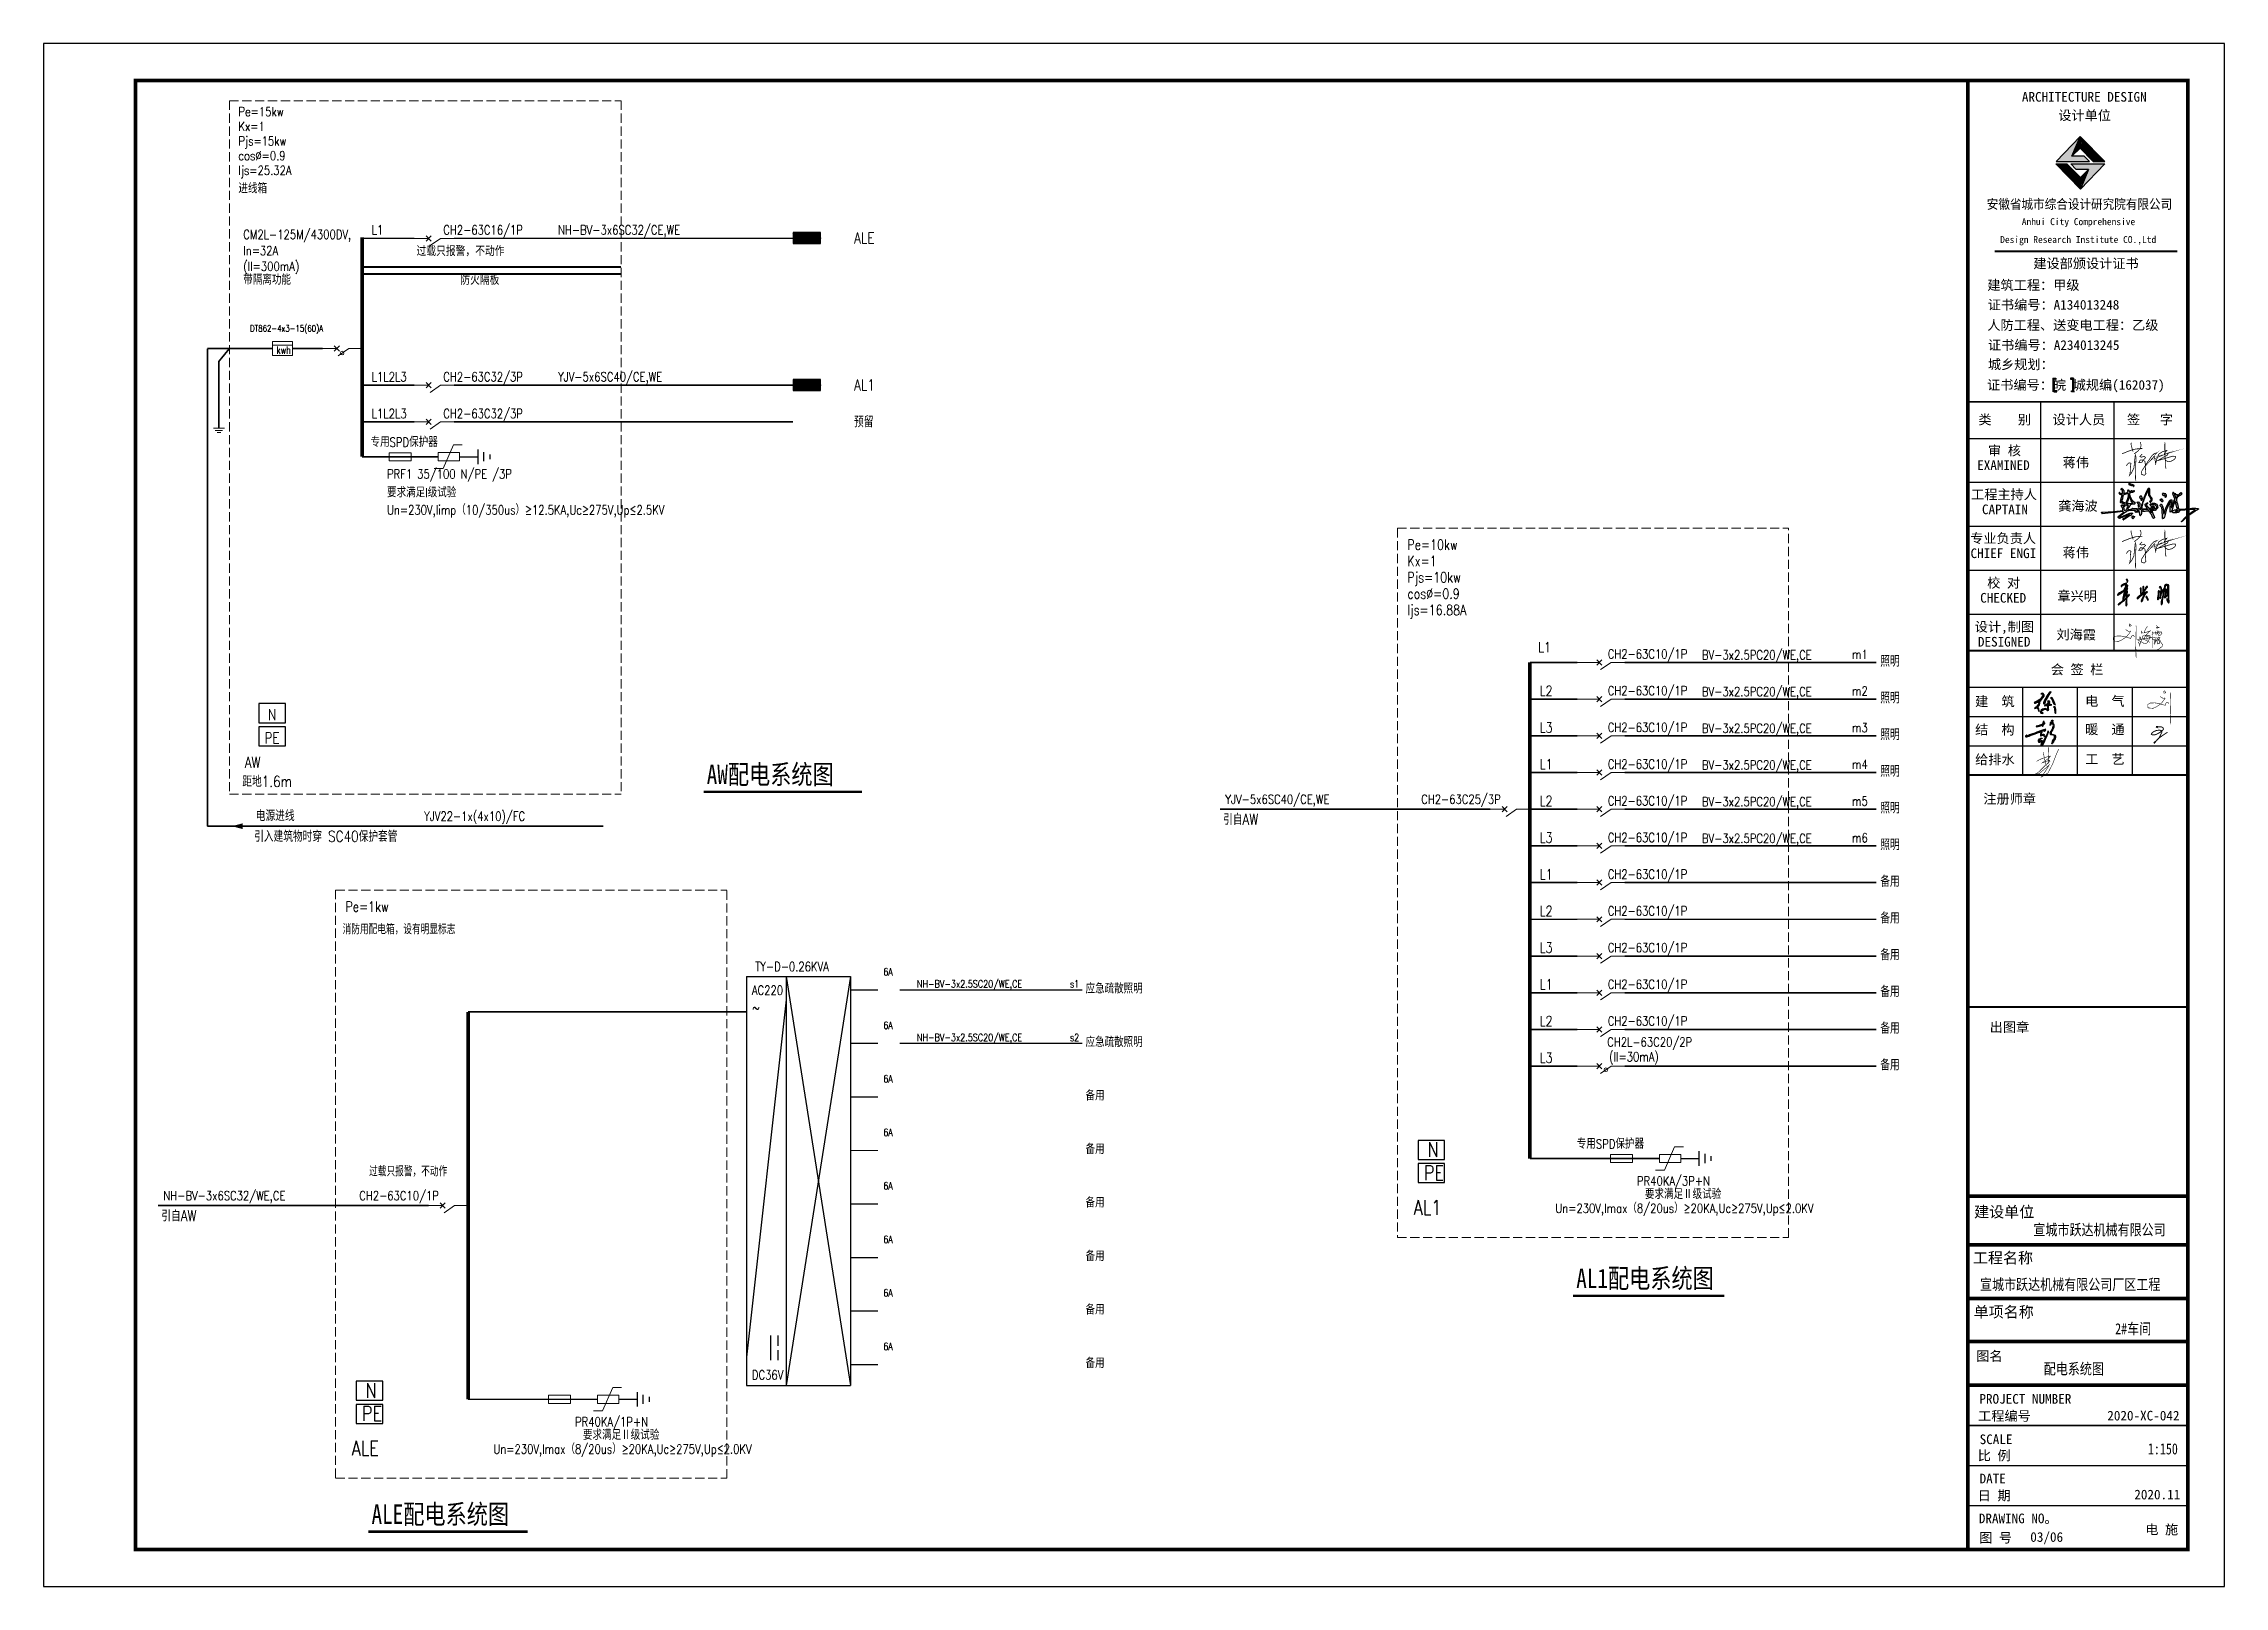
# Model space of a CAD drawing. Extents: x 1680110 to 2699828, y 269661 to 891349.
# Drawn here: x 2361418 to 2420818, y 641232 to 683232 of the extents above; entities that cross this region are included whole.
import ezdxf

# ---------------------------------------------------------------- set-up
doc = ezdxf.new("R2010")
doc.units = 0
doc.header["$LTSCALE"] = 1000
doc.header["$MEASUREMENT"] = 0
doc.linetypes.add('CENTER', pattern=[50.8, 31.75, -6.35, 6.35, -6.35])
doc.linetypes.add('DASH', pattern=[0.35, 0.25, -0.1])
for name, color, linetype in [('DIM_SYMB', 3, 'Continuous'), ('EQUIP-照明', 3, 'Continuous'), ('PUB_TEXT', 7, 'Continuous'), ('PUB_TITLE', 4, 'Continuous'), ('SIG_TEXT', 7, 'Continuous'), ('TEXT', 7, 'Continuous'), ('图框', 4, 'Continuous'), ('数字', 3, 'Continuous'), ('文字', 6, 'Continuous'), ('电-ELEMENT', 3, 'Continuous'), ('签名', 7, 'Continuous'), ('线线', 150, 'Continuous')]:
    doc.layers.add(name, color=color, linetype=linetype)
for name, color, linetype, lineweight in [('有线电视线路', 6, 'CENTER', 50), ('照明平面设备层', 11, 'Continuous', 20), ('照明线路', 1, 'Continuous', 50), ('虚线', 7, 'DASH', 20)]:
    doc.layers.add(name, color=color, linetype=linetype, lineweight=lineweight)
doc.styles.add('-黑体', font='simhei.ttf', dxfattribs={"width": 0.8})
doc.styles.add('_TCH_LABEL', font='COMPLEX', dxfattribs={"bigfont": 'GBCBIG'})
doc.styles.add('_TEL_DIM', font='SIMPLEX', dxfattribs={"width": 0.8, "height": 3.5, "bigfont": 'HZTXT'})
doc.styles.add('ACC', font='txt.shx', dxfattribs={"width": 0.9, "bigfont": 'hztxt.shx'})
doc.styles.add('STYLE-黑体', font='simhei.ttf')
doc.styles.add('宋体', font='')
doc.styles.add('黑体', font='simhei.ttf')
doc.styles.get('宋体').set_extended_font_data('NSimSun')

msp = doc.modelspace()

# ---------------------------------------------------------------- texts
at = {"layer": 'DIM_SYMB', "color": 7, "style": '宋体', "width": 0.8}
for s, p in [('AW配电系统图', (2379479.7, 663073.8)), ('AL1配电系统图', (2403163.9, 649353.9)), ('ALE配电系统图', (2370350, 642932.6))]:
    msp.add_text(s, height=528.69, dxfattribs=at).set_placement(p)
at = {"layer": 'SIG_TEXT', "style": '_TEL_DIM', "width": 0.8}
for s, p in [('TY-D-0.26KVA', (2380802.1, 657981.6)), ('AC220', (2380710.4, 657338)), ('~', (2380718.1, 656861.9, 32361.8)), ('DC36V', (2380710.4, 646864))]:
    msp.add_text(s, height=250, dxfattribs=at).set_placement(p)
at = {"layer": 'TEXT', "color": 3, "style": '-黑体', "width": 0.8}
msp.add_text('配电系统图', height=300.15, dxfattribs=at).set_placement((2415899.1, 647005.7))
at = {"layer": '图框', "color": 3, "style": '宋体'}
msp.add_text('03/06', height=262.94, dxfattribs=at).set_placement((2415531.4, 642444.7))
at = {"layer": '数字', "linetype": 'ByBlock'}
for s, height, style, width, p in [('Pe=15kw', 250, '_TEL_DIM', 0.8, (2366722.9, 681256.7)), ('Kx=1', 250, '_TEL_DIM', 0.8, (2366722.9, 680856.7)), ('cos%%C=0.9', 250, '_TEL_DIM', 0.8, (2366722.9, 680056.7)), ('Pjs=15kw', 250, '_TEL_DIM', 0.8, (2366722.9, 680456.7)), ('Ijs=25.32A', 250, '_TEL_DIM', 0.8, (2366722.9, 679656.7)), ('进线箱', 250, '_TEL_DIM', 0.8, (2366722.9, 679159.2)), ('CM2L-125M/4300DV,', 250, '_TEL_DIM', 0.8, (2366856.2, 677912.6)), ('L1', 250, '_TEL_DIM', 0.8, (2370354.2, 678036.7)), ('过载只报警，不动作', 277.53, '_TEL_DIM', 0.8, (2371575, 677448.8)), ('CH2-63C16/1P', 250, '_TEL_DIM', 0.8, (2372304.9, 678036.7)), ('NH-BV-3x6SC32/CE,WE', 250, '_TEL_DIM', 0.8, (2375429.7, 678036.7)), ('In=32A', 250, '_TEL_DIM', 0.8, (2366856.2, 677471.7)), ('(Il=300mA)', 250, '_TEL_DIM', 0.8, (2366856.2, 677045.6)), ('带隔离功能', 250, '_TEL_DIM', 0.8, (2366856.2, 676674)), ('防火隔板', 277.53, '_TEL_DIM', 0.8, (2372767.5, 676665.5)), ('DT862-4x3-15(60)A', 175, '_TEL_DIM', 0.8, (2367041.1, 675391.5)), ('kwh', 200, '_TEL_DIM', 0.8, (2367758, 674786.8)), ('L1L2L3', 250, '_TEL_DIM', 0.8, (2370354.2, 674036.7)), ('CH2-63C32/3P', 250, '_TEL_DIM', 0.8, (2372304.9, 674036.7)), ('YJV-5x6SC40/CE,WE', 250, '_TEL_DIM', 0.8, (2375429.7, 674036.7)), ('L1L2L3', 250, '_TEL_DIM', 0.8, (2370354.2, 673036.7)), ('CH2-63C32/3P', 250, '_TEL_DIM', 0.8, (2372304.9, 673036.7)), ('专用SPD保护器', 250, '_TEL_DIM', 0.8, (2370323, 672256.5)), ('PRF1 35/100 N/PE /3P', 250, '_TEL_DIM', 0.8, (2370771.6, 671392)), ('要求满足I级试验', 250, '_TEL_DIM', 0.8, (2370771.6, 670884.2)), ('Un=230V,Iimp（10/350us）≥12.5KA,Uc≥275V,Up≤2.5KV', 250, '_TEL_DIM', 0.8, (2370771.6, 670414)), ('Pe=10kw', 277.53, '_TEL_DIM', 0.8, (2398563.4, 669451.8)), ('Kx=1', 277.53, '_TEL_DIM', 0.8, (2398563.4, 669007.8)), ('Pjs=10kw', 277.53, '_TEL_DIM', 0.8, (2398563.4, 668563.7)), ('cos%%C=0.9', 277.53, '_TEL_DIM', 0.8, (2398563.4, 668119.7)), ('Ijs=16.88A', 277.53, '_TEL_DIM', 0.8, (2398563.4, 667675.6)), ('L1', 277.53, '_TEL_DIM', 0.8, (2402128.1, 666662.5)), ('CH2-63C10/1P', 249.78, '_TEL_DIM', 0.8, (2404022.8, 666490.7)), ('BV-3x2.5PC20/WE,CE', 249.78, '_TEL_DIM', 0.8, (2406589, 666465.9)), ('m1', 249.78, '_TEL_DIM', 0.8, (2410677.1, 666482.2)), ('L2', 277.53, '_TEL_DIM', 0.8, (2402167.2, 665474.3)), ('CH2-63C10/1P', 249.78, '_TEL_DIM', 0.8, (2404022.8, 665491.6)), ('BV-3x2.5PC20/WE,CE', 249.78, '_TEL_DIM', 0.8, (2406589, 665466.8)), ('m2', 249.78, '_TEL_DIM', 0.8, (2410677.1, 665483.1)), ('L3', 277.53, '_TEL_DIM', 0.8, (2402167.2, 664475.2)), ('CH2-63C10/1P', 249.78, '_TEL_DIM', 0.8, (2404022.8, 664492.5)), ('BV-3x2.5PC20/WE,CE', 249.78, '_TEL_DIM', 0.8, (2406589, 664467.6)), ('m3', 249.78, '_TEL_DIM', 0.8, (2410677.1, 664484)), ('L1', 277.53, '_TEL_DIM', 0.8, (2402167.2, 663476.1)), ('CH2-63C10/1P', 249.78, '_TEL_DIM', 0.8, (2404022.8, 663493.3)), ('BV-3x2.5PC20/WE,CE', 249.78, '_TEL_DIM', 0.8, (2406589, 663468.5)), ('m4', 249.78, '_TEL_DIM', 0.8, (2410677.1, 663484.9)), ('YJV22-1x(4x10)/FC', 250, '_TEL_DIM', 0.8, (2371780.9, 662074)), ('YJV-5x6SC40/CE,WE', 249.78, '_TEL_DIM', 0.8, (2393605.8, 662535.8)), ('CH2-63C25/3P', 249.78, '_TEL_DIM', 0.8, (2398941.9, 662535.8)), ('L2', 277.53, '_TEL_DIM', 0.8, (2402167.2, 662477)), ('CH2-63C10/1P', 249.78, '_TEL_DIM', 0.8, (2404022.8, 662494.2)), ('BV-3x2.5PC20/WE,CE', 249.78, '_TEL_DIM', 0.8, (2406589, 662469.4)), ('m5', 249.78, '_TEL_DIM', 0.8, (2410677.1, 662485.8)), ('L3', 277.53, '_TEL_DIM', 0.8, (2402167.2, 661477.9)), ('CH2-63C10/1P', 249.78, '_TEL_DIM', 0.8, (2404022.8, 661495.1)), ('BV-3x2.5PC20/WE,CE', 249.78, '_TEL_DIM', 0.8, (2406589, 661470.3)), ('m6', 249.78, '_TEL_DIM', 0.8, (2410677.1, 661486.7)), ('L1', 277.53, '_TEL_DIM', 0.8, (2402167.2, 660478.7)), ('CH2-63C10/1P', 249.78, '_TEL_DIM', 0.8, (2404022.8, 660496)), ('Pe=1kw', 277.53, '_TEL_DIM', 0.8, (2369638.8, 659599.1)), ('L2', 277.53, '_TEL_DIM', 0.8, (2402167.2, 659479.6)), ('CH2-63C10/1P', 249.78, '_TEL_DIM', 0.8, (2404022.8, 659496.9)), ('消防用配电箱，设有明显标志', 250, 'ACC', 0.7, (2369562.4, 658988.5)), ('L3', 277.53, '_TEL_DIM', 0.8, (2402167.2, 658480.5)), ('CH2-63C10/1P', 249.78, '_TEL_DIM', 0.8, (2404022.8, 658497.7)), ('6A', 200, '_TEL_DIM', 0.8, (2384291, 657862.6)), ('NH-BV-3x2.5SC20/WE,CE', 200, '_TEL_DIM', 0.8, (2385205.8, 657532.7)), ('s1', 200, '_TEL_DIM', 0.8, (2389372.7, 657532.7)), ('L1', 277.53, '_TEL_DIM', 0.8, (2402167.2, 657481.4)), ('CH2-63C10/1P', 249.78, '_TEL_DIM', 0.8, (2404022.8, 657498.6)), ('6A', 200, '_TEL_DIM', 0.8, (2384291, 656405.9)), ('L2', 277.53, '_TEL_DIM', 0.8, (2402167.2, 656482.3)), ('CH2-63C10/1P', 249.78, '_TEL_DIM', 0.8, (2404022.8, 656499.5)), ('NH-BV-3x2.5SC20/WE,CE', 200, '_TEL_DIM', 0.8, (2385205.8, 656076)), ('s2', 200, '_TEL_DIM', 0.8, (2389372.7, 656076)), ('CH2L-63C20/2P', 249.987, '_TEL_DIM', 0.8, (2404008.3, 655925.5)), ('(Il=30mA)', 249.99, '_TEL_DIM', 0.8, (2404059.2, 655525.5)), ('L3', 277.53, '_TEL_DIM', 0.8, (2402167.2, 655483.1)), ('6A', 200, '_TEL_DIM', 0.8, (2384291, 654949.2)), ('6A', 200, '_TEL_DIM', 0.8, (2384291, 653492.5)), ('专用SPD保护器', 250, '_TEL_DIM', 0.8, (2403179.5, 653151.6)), ('过载只报警，不动作', 250, 'ACC', 0.7, (2370284.9, 652397.3)), ('6A', 200, '_TEL_DIM', 0.8, (2384291, 652035.7)), ('PR40KA/3P+N', 250, '_TEL_DIM', 0.8, (2404817.7, 652143.4, 0)), ('NH-BV-3x6SC32/WE,CE', 249.78, '_TEL_DIM', 0.8, (2364681.1, 651743.8)), ('CH2-63C10/1P', 249.78, '_TEL_DIM', 0.8, (2370017.2, 651743.8)), ('Un=230V,Imax（8/20us）≥20KA,Uc≥275V,Up≤2.0KV', 250, '_TEL_DIM', 0.8, (2402594.8, 651400.7, 0)), ('要求满足Ⅱ级试验', 250, '_TEL_DIM', 0.8, (2405034, 651779.7, 0)), ('6A', 200, '_TEL_DIM', 0.8, (2384291, 650579)), ('6A', 200, '_TEL_DIM', 0.8, (2384291, 649122.3)), ('6A', 200, '_TEL_DIM', 0.8, (2384291, 647665.6)), ('PR40KA/1P+N', 250, '_TEL_DIM', 0.8, (2375893, 645587.3, 0)), ('Un=230V,Imax（8/20us）≥20KA,Uc≥275V,Up≤2.0KV', 250, '_TEL_DIM', 0.8, (2373670.2, 644844.6, 0)), ('要求满足Ⅱ级试验', 250, '_TEL_DIM', 0.8, (2376109.3, 645223.6, 0))]:
    msp.add_text(s, height=height, dxfattribs=dict(at, style=style, width=width)).set_placement(p)
at = {"layer": '文字', "linetype": 'ByBlock', "style": '_TEL_DIM', "width": 0.8}
for s, height, p in [('ALE', 300, (2383493.3, 677788.7)), ('AL1', 300, (2383493.3, 673788.7)), ('预留', 300, (2383493.3, 672788.7)), ('照明', 299.74, (2411445.7, 666271.4)), ('照明', 299.74, (2411445.7, 665272.3)), ('N', 300, (2367532.2, 664813.2)), ('PE', 300, (2367434.9, 664182.6)), ('照明', 299.74, (2411445.7, 664273.2)), ('AW', 300, (2366896.1, 663515.2)), ('照明', 299.74, (2411445.7, 663274.1)), ('距地1.6m', 300, (2366832.5, 662995.2)), ('电源进线', 300, (2367198.4, 662065.2)), ('照明', 299.74, (2411445.7, 662274.9)), ('引入建筑物时穿 SC40保护套管', 300, (2367154, 661501.3)), ('引自AW', 299.74, (2393547.3, 661963.2)), ('照明', 299.74, (2411445.7, 661275.8)), ('备用', 299.74, (2411445.7, 660276.7)), ('备用', 299.74, (2411445.7, 659277.6)), ('备用', 299.74, (2411445.7, 658278.5)), ('应急疏散照明', 240, (2389798.5, 657377)), ('备用', 299.74, (2411445.7, 657279.4)), ('备用', 299.74, (2411445.7, 656280.2)), ('应急疏散照明', 240, (2389798.5, 655920.3)), ('备用', 299.74, (2411445.7, 655281.1)), ('备用', 240, (2389798.5, 654463.6)), ('备用', 240, (2389798.5, 653006.8)), ('N', 399.6, (2399109.9, 652922.7)), ('PE', 399.65, (2399012.7, 652292.6)), ('备用', 240, (2389798.5, 651550.1)), ('AL1', 399.65, (2398734.2, 651346.8)), ('引自AW', 299.74, (2364622.6, 651171.3)), ('备用', 240, (2389798.5, 650093.4)), ('备用', 240, (2389798.5, 648636.7)), ('备用', 240, (2389798.5, 647179.9)), ('N', 399.6, (2370185.2, 646366.6)), ('PE', 399.65, (2370088, 645736.5)), ('ALE', 399.65, (2369809.5, 644790.7))]:
    msp.add_text(s, height=height, dxfattribs=at).set_placement(p)

# ---------------------------------------------------------------- blocks, each defined once
blk = doc.blocks.new('接地')
at = {"layer": '电-ELEMENT'}
for p, q in [((0, 0), (0, -248)), ((99, -248), (-99, -248)), ((62, -326), (-62, -326)), ((32, -411), (-32, -411))]:
    blk.add_line(p, q, dxfattribs=at)
blk = doc.blocks.new('*X27')
at = {"color": 0}
for p, q in [((-250, 33), (-83, 200)), ((-250, 68), (-118, 200)), ((-250, 104), (-154, 200)), ((-250, 139), (-189, 200)), ((-250, 174), (-224, 200)), ((-247, 0), (-47, 200)), ((-212, 0), (-12, 200)), ((-177, 0), (23, 200)), ((-141, 0), (59, 200)), ((-106, 0), (94, 200)), ((-71, 0), (129, 200)), ((-35, 0), (165, 200)), ((0, 0), (200, 200)), ((35, 0), (235, 200)), ((71, 0), (250, 179)), ((106, 0), (250, 144)), ((141, 0), (250, 109)), ((177, 0), (250, 73)), ((212, 0), (250, 38)), ((247, 0), (250, 3))]:
    blk.add_line(p, q, dxfattribs=at)
blk = doc.blocks.new('$equip$00001421')
for p, q in [((0.75, 0.6), (-0.75, 0.6)), ((-0.75, 0.6), (-0.75, 0)), ((-0.75, 0), (0.75, 0)), ((0.75, 0), (0.75, 0.6))]:
    blk.add_line(p, q)
at = {"const_width": 0.6}
blk.add_lwpolyline([(-0.75, 0.3), (0.75, 0.3)], dxfattribs=at)
for p in [(-0.75, 0.3), (0, 0.6), (0, 0), (0.75, 0.3)]:
    blk.add_point(p)
at = {"xscale": 0.00300000000061118, "yscale": 0.00300000000061118, "zscale": 0.00300000000061118}
blk.add_blockref('*X27', (0, 0), dxfattribs=at)
at = {"style": '_TCH_LABEL', "flags": 9}
blk.add_attdef('A', (0, 0), '', height=0.00002, dxfattribs=at)
blk = doc.blocks.new('hui')
h = blk.add_hatch(color=256)
h.paths.add_polyline_path([(74395639, 22003696), (74395663, 22003679), (74395667, 22003630), (74395675, 22003538), (74395687, 22003513), (74395703, 22003522), (74395703, 22003553), (74395696, 22003618), (74395688, 22003678), (74395662, 22003699)])
h.paths.add_polyline_path([(74395556, 22003939), (74395591, 22003901), (74395638, 22003785), (74395686, 22003751), (74395675, 22003783), (74395650, 22003831), (74395625, 22003897), (74395602, 22003937), (74395573, 22003948)])
h.paths.add_polyline_path([(74395481, 22003829), (74395498, 22003834), (74395508, 22003812), (74395496, 22003801), (74395481, 22003804), (74395470, 22003788), (74395467, 22003777), (74395453, 22003764), (74395397, 22003741), (74395385, 22003735), (74395395, 22003724), (74395454, 22003735), (74395468, 22003732), (74395468, 22003710), (74395471, 22003632), (74395470, 22003616), (74395452, 22003634), (74395414, 22003649), (74395372, 22003644), (74395333, 22003630), (74395301, 22003600), (74395279, 22003568), (74395280, 22003545), (74395289, 22003520), (74395302, 22003520), (74395342, 22003514), (74395353, 22003535), (74395328, 22003535), (74395308, 22003543), (74395317, 22003574), (74395341, 22003607), (74395370, 22003626), (74395394, 22003629), (74395418, 22003630), (74395450, 22003612), (74395478, 22003596), (74395504, 22003607), (74395502, 22003629), (74395499, 22003699), (74395501, 22003735), (74395520, 22003744), (74395550, 22003738), (74395589, 22003750), (74395562, 22003760), (74395509, 22003762), (74395531, 22003787), (74395540, 22003818), (74395527, 22003851), (74395492, 22003859), (74395470, 22003849)])
h.paths.add_polyline_path([(74395563, 22004107), (74395522, 22004092), (74395462, 22003999), (74395380, 22003855), (74395359, 22003800), (74395361, 22003774), (74395398, 22003789), (74395416, 22003797), (74395406, 22003819), (74395405, 22003832), (74395516, 22004022), (74395555, 22004073), (74395569, 22004090)])
h.paths.add_polyline_path([(74395290, 22004049), (74395332, 22004041), (74395351, 22004021), (74395338, 22003992), (74395289, 22003924), (74395266, 22003894), (74395216, 22003866), (74395145, 22003832), (74395105, 22003816), (74395115, 22003796), (74395144, 22003796), (74395198, 22003823), (74395234, 22003823), (74395245, 22003810), (74395216, 22003757), (74395173, 22003698), (74395119, 22003663), (74395131, 22003645), (74395186, 22003664), (74395213, 22003652), (74395226, 22003593), (74395232, 22003560), (74395248, 22003564), (74395242, 22003584), (74395237, 22003640), (74395219, 22003670), (74395205, 22003683), (74395250, 22003752), (74395263, 22003791), (74395260, 22003828), (74395250, 22003841), (74395288, 22003870), (74395347, 22003943), (74395378, 22003987), (74395378, 22004020), (74395358, 22004059), (74395339, 22004063), (74395311, 22004060)])
h = blk.add_hatch(color=256)
h.paths.add_polyline_path([(74395012, 22002915), (74395058, 22002932), (74395139, 22002961), (74395181, 22002980), (74395231, 22002993), (74395260, 22003008), (74395294, 22003020), (74395316, 22003028), (74395354, 22003041), (74395372, 22003048), (74395382, 22003050), (74395384, 22003039), (74395379, 22003028), (74395388, 22003026), (74395394, 22003028), (74395410, 22003039), (74395419, 22003051), (74395428, 22003068), (74395420, 22003083), (74395401, 22003080), (74395359, 22003065), (74395281, 22003039), (74395185, 22003003), (74395125, 22002980), (74395037, 22002947), (74394986, 22002929), (74394979, 22002930), (74394954, 22002917), (74394937, 22002913), (74394933, 22002909), (74394913, 22002910), (74394911, 22002919), (74394907, 22002925), (74394897, 22002921), (74394891, 22002916), (74394874, 22002902), (74394871, 22002894), (74394874, 22002883), (74394883, 22002877), (74394906, 22002877), (74394969, 22002898)])
h.paths.add_polyline_path([(74395356, 22003211), (74395365, 22003215), (74395376, 22003218), (74395385, 22003224), (74395391, 22003228), (74395394, 22003234), (74395398, 22003240), (74395400, 22003252), (74395392, 22003262), (74395385, 22003259), (74395378, 22003251), (74395371, 22003246), (74395367, 22003254), (74395370, 22003259), (74395374, 22003267), (74395379, 22003276), (74395382, 22003284), (74395382, 22003291), (74395379, 22003296), (74395368, 22003298), (74395360, 22003297), (74395357, 22003293), (74395355, 22003285), (74395352, 22003278), (74395351, 22003267), (74395349, 22003259), (74395345, 22003245), (74395344, 22003235), (74395338, 22003227), (74395330, 22003224), (74395317, 22003215), (74395288, 22003203), (74395262, 22003194), (74395247, 22003187), (74395231, 22003180), (74395205, 22003174), (74395175, 22003172), (74395164, 22003168), (74395165, 22003156), (74395184, 22003154), (74395220, 22003159), (74395250, 22003169), (74395279, 22003178), (74395297, 22003188), (74395315, 22003195), (74395324, 22003199), (74395328, 22003195), (74395327, 22003185), (74395329, 22003174), (74395334, 22003165), (74395340, 22003164), (74395348, 22003168), (74395351, 22003175), (74395351, 22003189), (74395351, 22003202)])
h.paths.add_polyline_path([(74395305, 22002934), (74395305, 22002947), (74395304, 22002965), (74395312, 22002976), (74395325, 22002989), (74395323, 22002998), (74395307, 22003001), (74395296, 22002991), (74395289, 22002972), (74395284, 22002956), (74395285, 22002931), (74395284, 22002917), (74395282, 22002907), (74395289, 22002902), (74395299, 22002902), (74395310, 22002911), (74395319, 22002921), (74395335, 22002924), (74395356, 22002925), (74395364, 22002923), (74395373, 22002918), (74395377, 22002906), (74395374, 22002893), (74395377, 22002881), (74395384, 22002880), (74395392, 22002885), (74395395, 22002906), (74395390, 22002930), (74395376, 22002939), (74395350, 22002938), (74395319, 22002937)], flags=17)
h.paths.add_polyline_path([(74395295, 22002826), (74395305, 22002829), (74395328, 22002831), (74395328, 22002843), (74395318, 22002846), (74395300, 22002846), (74395292, 22002843), (74395279, 22002837), (74395268, 22002833), (74395264, 22002824), (74395268, 22002811), (74395274, 22002804), (74395284, 22002805), (74395286, 22002813)], flags=17)
h.paths.add_polyline_path([(74395250, 22002762), (74395256, 22002779), (74395256, 22002802), (74395253, 22002818), (74395241, 22002822), (74395234, 22002814), (74395231, 22002796), (74395226, 22002774), (74395226, 22002752), (74395234, 22002731), (74395239, 22002724), (74395256, 22002726), (74395269, 22002731), (74395279, 22002745), (74395289, 22002752), (74395296, 22002758), (74395305, 22002765), (74395316, 22002755), (74395314, 22002732), (74395308, 22002716), (74395306, 22002689), (74395301, 22002663), (74395296, 22002647), (74395301, 22002634), (74395315, 22002633), (74395329, 22002645), (74395353, 22002674), (74395378, 22002731), (74395411, 22002803), (74395457, 22002909), (74395486, 22002992), (74395491, 22003038), (74395469, 22002973), (74395432, 22002897), (74395407, 22002847), (74395373, 22002766), (74395356, 22002737), (74395334, 22002691), (74395321, 22002670), (74395322, 22002689), (74395327, 22002719), (74395333, 22002740), (74395331, 22002756), (74395323, 22002774), (74395312, 22002781), (74395300, 22002779), (74395283, 22002767), (74395274, 22002755), (74395263, 22002741), (74395251, 22002744)])
blk.add_hatch(color=256).paths.add_polyline_path([(74395578, 22002959), (74395570, 22002975), (74395575, 22002994), (74395585, 22003020), (74395598, 22003054), (74395616, 22003080), (74395642, 22003142), (74395647, 22003165), (74395647, 22003186), (74395646, 22003207), (74395638, 22003229), (74395619, 22003245), (74395616, 22003256), (74395613, 22003279), (74395612, 22003294), (74395614, 22003308), (74395619, 22003333), (74395611, 22003335), (74395599, 22003333), (74395584, 22003303), (74395570, 22003287), (74395558, 22003264), (74395550, 22003230), (74395542, 22003206), (74395542, 22003194), (74395549, 22003187), (74395550, 22003197), (74395561, 22003224), (74395568, 22003241), (74395578, 22003261), (74395584, 22003264), (74395590, 22003258), (74395604, 22003235), (74395613, 22003222), (74395627, 22003210), (74395631, 22003185), (74395624, 22003169), (74395619, 22003122), (74395588, 22003070), (74395569, 22003032), (74395547, 22002991), (74395550, 22002954), (74395556, 22002946), (74395567, 22002932), (74395615, 22002923), (74395644, 22002922), (74395657, 22002912), (74395663, 22002895), (74395661, 22002856), (74395653, 22002833), (74395645, 22002817), (74395633, 22002801), (74395612, 22002759), (74395607, 22002727), (74395583, 22002709), (74395586, 22002694), (74395593, 22002684), (74395601, 22002684), (74395609, 22002698), (74395627, 22002736), (74395643, 22002763), (74395666, 22002798), (74395680, 22002821), (74395687, 22002858), (74395687, 22002893), (74395669, 22002924), (74395655, 22002933), (74395625, 22002941), (74395610, 22002942), (74395589, 22002953)])
for points, const_width in [([(74398644, 22004139), (74398678, 22004107), (74398693, 22004078), (74398669, 22004068), (74398643, 22004073), (74398637, 22004104), (74398649, 22004127)], 14), ([(74398542, 22003974), (74398618, 22003927), (74398667, 22003935), (74398676, 22003927), (74398633, 22003865), (74398581, 22003802), (74398532, 22003759), (74398440, 22003697), (74398345, 22003654), (74398209, 22003666), (74398203, 22003758), (74398264, 22003797), (74398395, 22003803), (74398518, 22003785), (74398623, 22003750), (74398679, 22003736), (74398699, 22003792), (74398709, 22003806), (74398751, 22003820), (74398778, 22003781)], 14), ([(74398822, 22004085), (74398829, 22004018), (74398823, 22003881), (74398821, 22003784), (74398818, 22003552), (74398815, 22003492), (74398816, 22003407), (74398823, 22003303), (74398823, 22003243), (74398819, 22003260), (74398818, 22003379), (74398825, 22003448)], 14), ([(74398496, 22003117), (74398436, 22003143), (74398437, 22003156), (74398468, 22003156), (74398570, 22003151), (74398618, 22003128), (74398632, 22003090), (74398603, 22003050), (74398536, 22002999), (74398450, 22002952), (74398388, 22002929), (74398329, 22002931), (74398300, 22002948), (74398313, 22002978), (74398370, 22003024), (74398445, 22003052), (74398529, 22003061), (74398577, 22003047), (74398591, 22003019), (74398580, 22002987), (74398549, 22002923), (74398510, 22002851), (74398446, 22002783), (74398401, 22002724), (74398380, 22002705), (74398373, 22002728), (74398446, 22002777), (74398526, 22002859), (74398692, 22002971), (74398739, 22003000)], 26), ([(74395177, 22002211), (74395252, 22002256), (74395400, 22002316), (74395549, 22002354), (74395521, 22002307), (74395331, 22002170), (74395400, 22002193), (74395523, 22002242), (74395540, 22002216), (74395409, 22002099), (74395238, 22001926), (74395115, 22001846), (74395252, 22001886), (74395427, 22002030), (74395514, 22002106), (74395426, 22001957), (74395306, 22001784), (74395482, 22001891), (74395613, 22002140), (74395703, 22002377), (74395777, 22002547)], 14), ([(74395356, 22002457), (74395414, 22002170), (74395431, 22002116), (74395443, 22002098)], 14), ([(74395495, 22002590), (74395498, 22002403), (74395494, 22002251), (74395492, 22002177), (74395482, 22002133)], 14)]:
    blk.add_lwpolyline(points, dxfattribs=dict(const_width=const_width))
for points in [[(74395290, 22004049), (74395332, 22004041), (74395351, 22004021), (74395338, 22003992), (74395289, 22003924), (74395266, 22003894), (74395216, 22003866), (74395145, 22003832), (74395105, 22003816), (74395115, 22003796), (74395144, 22003796), (74395198, 22003823), (74395234, 22003823), (74395245, 22003810), (74395216, 22003757), (74395173, 22003698), (74395119, 22003663), (74395131, 22003645), (74395186, 22003664), (74395213, 22003652), (74395226, 22003593), (74395232, 22003560), (74395248, 22003564), (74395242, 22003584), (74395237, 22003640), (74395219, 22003670), (74395205, 22003683), (74395250, 22003752), (74395263, 22003791), (74395260, 22003828), (74395250, 22003841), (74395288, 22003870), (74395347, 22003943), (74395378, 22003987), (74395378, 22004020), (74395358, 22004059), (74395339, 22004063), (74395311, 22004060), (74395290, 22004049)], [(74395481, 22003829), (74395498, 22003834), (74395498, 22003834), (74395508, 22003812), (74395496, 22003801), (74395481, 22003804), (74395470, 22003788), (74395467, 22003777), (74395453, 22003764), (74395397, 22003741), (74395385, 22003735), (74395395, 22003724), (74395395, 22003724), (74395454, 22003735), (74395468, 22003732), (74395468, 22003710), (74395471, 22003632), (74395470, 22003616), (74395452, 22003634), (74395414, 22003649), (74395372, 22003644), (74395333, 22003630), (74395301, 22003600), (74395279, 22003568), (74395280, 22003545), (74395289, 22003520), (74395302, 22003520), (74395342, 22003514), (74395353, 22003535), (74395328, 22003535), (74395308, 22003543), (74395317, 22003574), (74395341, 22003607), (74395370, 22003626), (74395394, 22003629), (74395418, 22003630), (74395450, 22003612), (74395478, 22003596), (74395504, 22003607), (74395502, 22003629), (74395499, 22003699), (74395501, 22003735), (74395520, 22003744), (74395550, 22003738), (74395589, 22003750), (74395562, 22003760), (74395509, 22003762), (74395531, 22003787), (74395540, 22003818), (74395527, 22003851), (74395492, 22003859), (74395470, 22003849), (74395481, 22003829)], [(74395563, 22004107), (74395522, 22004092), (74395462, 22003999), (74395380, 22003855), (74395359, 22003800), (74395361, 22003774), (74395398, 22003789), (74395416, 22003797), (74395406, 22003819), (74395405, 22003832), (74395516, 22004022), (74395555, 22004073), (74395569, 22004090), (74395563, 22004107)], [(74395556, 22003939), (74395591, 22003901), (74395638, 22003785), (74395686, 22003751), (74395675, 22003783), (74395650, 22003831), (74395625, 22003897), (74395602, 22003937), (74395573, 22003948), (74395556, 22003939)], [(74395639, 22003696), (74395663, 22003679), (74395667, 22003630), (74395675, 22003538), (74395687, 22003513), (74395703, 22003522), (74395703, 22003553), (74395696, 22003618), (74395688, 22003678), (74395662, 22003699), (74395639, 22003696)], [(74395295, 22002826), (74395286, 22002813), (74395284, 22002805), (74395274, 22002804), (74395268, 22002811), (74395264, 22002824), (74395268, 22002833), (74395279, 22002837), (74395292, 22002843), (74395300, 22002846), (74395318, 22002846), (74395328, 22002843), (74395328, 22002831), (74395305, 22002829), (74395295, 22002826), (74395295, 22002826)]]:
    blk.add_lwpolyline(points)
for points in [[(74394979, 22002930), (74394954, 22002917), (74394937, 22002913), (74394933, 22002909), (74394913, 22002910), (74394911, 22002919), (74394907, 22002925), (74394897, 22002921), (74394891, 22002916), (74394874, 22002902), (74394871, 22002894), (74394874, 22002883), (74394883, 22002877), (74394906, 22002877), (74394969, 22002898), (74395012, 22002915), (74395058, 22002932), (74395139, 22002961), (74395181, 22002980), (74395231, 22002993), (74395260, 22003008), (74395294, 22003020), (74395316, 22003028), (74395354, 22003041), (74395372, 22003048), (74395382, 22003050), (74395384, 22003039), (74395379, 22003028), (74395388, 22003026), (74395394, 22003028), (74395410, 22003039), (74395419, 22003051), (74395428, 22003068), (74395420, 22003083), (74395401, 22003080), (74395359, 22003065), (74395281, 22003039), (74395185, 22003003), (74395125, 22002980), (74395037, 22002947), (74394986, 22002929), (74394979, 22002930)], [(74395231, 22003180), (74395205, 22003174), (74395175, 22003172), (74395164, 22003168), (74395165, 22003156), (74395184, 22003154), (74395220, 22003159), (74395250, 22003169), (74395279, 22003178), (74395297, 22003188), (74395315, 22003195), (74395324, 22003199), (74395324, 22003199), (74395328, 22003195), (74395327, 22003185), (74395329, 22003174), (74395334, 22003165), (74395340, 22003164), (74395348, 22003168), (74395351, 22003175), (74395351, 22003189), (74395351, 22003202), (74395356, 22003211), (74395365, 22003215), (74395376, 22003218), (74395385, 22003224), (74395391, 22003228), (74395394, 22003234), (74395398, 22003240), (74395400, 22003252), (74395392, 22003262), (74395385, 22003259), (74395378, 22003251), (74395371, 22003246), (74395371, 22003246), (74395371, 22003246), (74395367, 22003254), (74395370, 22003259), (74395374, 22003267), (74395379, 22003276), (74395382, 22003284), (74395382, 22003291), (74395379, 22003296), (74395368, 22003298), (74395360, 22003297), (74395357, 22003293), (74395355, 22003285), (74395352, 22003278), (74395351, 22003267), (74395349, 22003259), (74395345, 22003245), (74395344, 22003235), (74395338, 22003227), (74395330, 22003224), (74395317, 22003215), (74395288, 22003203), (74395262, 22003194), (74395247, 22003187), (74395231, 22003180)], [(74395226, 22002752), (74395226, 22002774), (74395231, 22002796), (74395234, 22002814), (74395241, 22002822), (74395253, 22002818), (74395256, 22002802), (74395256, 22002779), (74395250, 22002762), (74395251, 22002744), (74395263, 22002741), (74395274, 22002755), (74395283, 22002767), (74395300, 22002779), (74395312, 22002781), (74395323, 22002774), (74395331, 22002756), (74395333, 22002740), (74395327, 22002719), (74395322, 22002689), (74395321, 22002670), (74395334, 22002691), (74395356, 22002737), (74395373, 22002766), (74395407, 22002847), (74395432, 22002897), (74395469, 22002973), (74395491, 22003038), (74395486, 22002992), (74395457, 22002909), (74395411, 22002803), (74395378, 22002731), (74395353, 22002674), (74395329, 22002645), (74395315, 22002633), (74395301, 22002634), (74395296, 22002647), (74395301, 22002663), (74395306, 22002689), (74395308, 22002716), (74395314, 22002732), (74395314, 22002732), (74395316, 22002755), (74395305, 22002765), (74395296, 22002758), (74395289, 22002752), (74395279, 22002745), (74395269, 22002731), (74395256, 22002726), (74395239, 22002724), (74395234, 22002731), (74395226, 22002752)], [(74395305, 22002947), (74395304, 22002965), (74395312, 22002976), (74395325, 22002989), (74395323, 22002998), (74395307, 22003001), (74395296, 22002991), (74395289, 22002972), (74395284, 22002956), (74395285, 22002931), (74395284, 22002917), (74395282, 22002907), (74395289, 22002902), (74395299, 22002902), (74395310, 22002911), (74395319, 22002921), (74395335, 22002924), (74395356, 22002925), (74395364, 22002923), (74395373, 22002918), (74395377, 22002906), (74395374, 22002893), (74395377, 22002881), (74395384, 22002880), (74395392, 22002885), (74395395, 22002906), (74395390, 22002930), (74395376, 22002939), (74395350, 22002938), (74395319, 22002937), (74395305, 22002934), (74395305, 22002947)], [(74395578, 22003261), (74395568, 22003241), (74395561, 22003224), (74395550, 22003197), (74395549, 22003187), (74395542, 22003194), (74395542, 22003206), (74395550, 22003230), (74395558, 22003264), (74395570, 22003287), (74395584, 22003303), (74395599, 22003333), (74395611, 22003335), (74395619, 22003333), (74395614, 22003308), (74395612, 22003294), (74395613, 22003279), (74395616, 22003256), (74395619, 22003245), (74395638, 22003229), (74395646, 22003207), (74395647, 22003186), (74395647, 22003165), (74395642, 22003142), (74395616, 22003080), (74395598, 22003054), (74395585, 22003020), (74395575, 22002994), (74395570, 22002975), (74395578, 22002959), (74395589, 22002953), (74395610, 22002942), (74395625, 22002941), (74395655, 22002933), (74395669, 22002924), (74395687, 22002893), (74395687, 22002858), (74395680, 22002821), (74395666, 22002798), (74395643, 22002763), (74395627, 22002736), (74395609, 22002698), (74395601, 22002684), (74395593, 22002684), (74395586, 22002694), (74395583, 22002709), (74395607, 22002727), (74395612, 22002759), (74395633, 22002801), (74395645, 22002817), (74395653, 22002833), (74395661, 22002856), (74395663, 22002895), (74395657, 22002912), (74395644, 22002922), (74395615, 22002923), (74395567, 22002932), (74395556, 22002946), (74395550, 22002954), (74395547, 22002991), (74395569, 22003032), (74395588, 22003070), (74395619, 22003122), (74395624, 22003169), (74395631, 22003185), (74395627, 22003210), (74395613, 22003222), (74395604, 22003235), (74395590, 22003258), (74395584, 22003264), (74395578, 22003261)]]:
    blk.add_lwpolyline(points, close=True)
blk = doc.blocks.new('zvzgbzxbz')
h = blk.add_hatch(color=256)
h.paths.add_polyline_path([(-131873, -765486), (-131887, -765477), (-131887, -765457), (-131874, -765418), (-131865, -765371), (-131862, -765322), (-131875, -765304), (-131896, -765304), (-131914, -765315), (-131924, -765321), (-131924, -765304), (-131897, -765278), (-131865, -765246), (-131860, -765221), (-131876, -765221), (-131894, -765237), (-131915, -765243), (-131928, -765242), (-131928, -765229), (-131916, -765212), (-131873, -765165), (-131866, -765141), (-131851, -765119), (-131851, -765098), (-131870, -765097), (-131887, -765109), (-131898, -765127), (-131914, -765139), (-131920, -765130), (-131916, -765110), (-131902, -765079), (-131902, -765049), (-131913, -765036), (-131939, -765036), (-131959, -765039), (-131988, -765048), (-132029, -765063), (-132059, -765082), (-132090, -765109), (-132099, -765118), (-132106, -765133), (-132104, -765146), (-132091, -765150), (-132082, -765150), (-132080, -765138), (-132076, -765126), (-132066, -765117), (-132045, -765105), (-132024, -765092), (-131995, -765082), (-131974, -765073), (-131953, -765070), (-131939, -765070), (-131932, -765077), (-131933, -765094), (-131940, -765118), (-131960, -765179), (-131977, -765227), (-132001, -765286), (-132028, -765306), (-132083, -765341), (-132162, -765384), (-132216, -765423), (-132235, -765448), (-132248, -765466), (-132238, -765475), (-132216, -765472), (-132188, -765451), (-132157, -765427), (-132128, -765404), (-132082, -765372), (-132046, -765346), (-131969, -765291), (-131947, -765275), (-131931, -765275), (-131930, -765286), (-131951, -765316), (-131979, -765342), (-131997, -765388), (-132013, -765469), (-132043, -765576), (-132043, -765674), (-132107, -765732), (-132154, -765764), (-132194, -765792), (-132215, -765810), (-132214, -765828), (-132205, -765835), (-132186, -765831), (-132165, -765816), (-132138, -765792), (-132101, -765761), (-132063, -765727), (-131982, -765655), (-131946, -765623), (-131920, -765596), (-131911, -765593), (-131911, -765628), (-131920, -765673), (-131924, -765738), (-131931, -765813), (-131935, -765849), (-131932, -765866), (-131913, -765873), (-131894, -765862), (-131887, -765836), (-131885, -765802), (-131888, -765766), (-131889, -765706), (-131887, -765643), (-131886, -765595), (-131877, -765568), (-131866, -765549), (-131807, -765491), (-131798, -765463), (-131800, -765444), (-131814, -765444), (-131821, -765457), (-131840, -765468), (-131861, -765480)])
h.paths.add_polyline_path([(-131889, -765513), (-131896, -765553), (-131921, -765572), (-131948, -765601), (-131976, -765621), (-132009, -765645), (-132013, -765623), (-132013, -765596), (-132003, -765580), (-131980, -765558), (-131964, -765530), (-131942, -765491), (-131924, -765461), (-131912, -765445), (-131896, -765432), (-131902, -765456), (-131913, -765482), (-131913, -765501), (-131900, -765507)], flags=16)
h.paths.add_polyline_path([(-131945, -765446), (-131979, -765475), (-131981, -765465), (-131973, -765447), (-131943, -765418), (-131932, -765411), (-131922, -765419)], flags=16)
h.paths.add_polyline_path([(-131978, -765512), (-131979, -765523), (-131992, -765540), (-132005, -765540), (-132006, -765525), (-131991, -765509)], flags=16)
h.paths.add_polyline_path([(-131952, -765398), (-131976, -765412), (-131977, -765396), (-131963, -765374), (-131946, -765366), (-131916, -765343), (-131910, -765335), (-131884, -765334), (-131885, -765351), (-131893, -765371), (-131913, -765371), (-131932, -765377)], flags=16)
h.paths.add_polyline_path([(-131913, -765185), (-131926, -765185), (-131926, -765174), (-131912, -765158), (-131902, -765160), (-131905, -765173)], flags=16)
for points in [[(-131914, -764902), (-131890, -764907), (-131875, -764925), (-131875, -764948), (-131885, -764963), (-131896, -764980), (-131889, -764996), (-131872, -764988), (-131863, -764969), (-131854, -764948), (-131854, -764921), (-131861, -764896), (-131869, -764884), (-131886, -764880), (-131905, -764880), (-131919, -764884), (-131923, -764894), (-131923, -764902)], [(-131271, -765390), (-131275, -765380), (-131266, -765364), (-131250, -765345), (-131241, -765329), (-131185, -765248), (-131153, -765207), (-131120, -765177), (-131112, -765159), (-131122, -765143), (-131139, -765145), (-131150, -765150), (-131181, -765181), (-131207, -765222), (-131223, -765247), (-131239, -765276), (-131249, -765299), (-131256, -765309), (-131266, -765302), (-131266, -765277), (-131263, -765233), (-131256, -765186), (-131252, -765158), (-131264, -765148), (-131277, -765148), (-131290, -765157), (-131292, -765163), (-131295, -765211), (-131297, -765251), (-131297, -765288), (-131289, -765324), (-131280, -765336), (-131311, -765393), (-131358, -765443), (-131454, -765531), (-131500, -765569), (-131500, -765594), (-131488, -765604), (-131467, -765596), (-131440, -765567), (-131401, -765533), (-131360, -765489), (-131320, -765456), (-131285, -765436), (-131246, -765413), (-131223, -765408), (-131220, -765422), (-131242, -765462), (-131275, -765525), (-131340, -765655), (-131359, -765681), (-131357, -765704), (-131346, -765713), (-131326, -765711), (-131312, -765697), (-131298, -765661), (-131275, -765594), (-131230, -765503), (-131211, -765464), (-131195, -765433), (-131176, -765406), (-131151, -765391), (-131124, -765368), (-131118, -765349), (-131128, -765340), (-131140, -765342), (-131160, -765350), (-131175, -765360), (-131200, -765367), (-131223, -765379), (-131251, -765386)], [(-131356, -765240), (-131360, -765204), (-131373, -765204), (-131388, -765209), (-131384, -765301), (-131380, -765400), (-131369, -765406), (-131358, -765370), (-131358, -765321)], [(-131177, -765535), (-131155, -765575), (-131127, -765625), (-131100, -765659), (-131081, -765649), (-131086, -765626), (-131107, -765598), (-131133, -765545), (-131147, -765528), (-131165, -765528)], [(-130722, -765450), (-130740, -765576), (-130743, -765618), (-130738, -765640), (-130724, -765644), (-130715, -765640), (-130709, -765619), (-130706, -765580), (-130703, -765531), (-130698, -765451), (-130688, -765388), (-130682, -765346), (-130674, -765319), (-130688, -765310), (-130704, -765310), (-130712, -765330)]]:
    blk.add_hatch(color=256).paths.add_polyline_path(points)
h = blk.add_hatch(color=256)
h.paths.add_polyline_path([(-130520, -765291), (-130508, -765291), (-130523, -765366), (-130545, -765475), (-130577, -765629), (-130602, -765717), (-130604, -765771), (-130605, -765804), (-130599, -765817), (-130582, -765817), (-130569, -765801), (-130555, -765755), (-130554, -765688), (-130538, -765606), (-130525, -765538), (-130519, -765483), (-130505, -765409), (-130485, -765335), (-130479, -765281), (-130454, -765277), (-130437, -765281), (-130437, -765301), (-130442, -765351), (-130455, -765419), (-130468, -765461), (-130485, -765512), (-130495, -765537), (-130495, -765550), (-130489, -765560), (-130463, -765565), (-130442, -765561), (-130431, -765548), (-130405, -765520), (-130379, -765489), (-130357, -765479), (-130349, -765484), (-130347, -765509), (-130348, -765550), (-130346, -765630), (-130345, -765670), (-130357, -765659), (-130370, -765637), (-130380, -765618), (-130381, -765601), (-130392, -765610), (-130392, -765647), (-130383, -765685), (-130350, -765729), (-130331, -765754), (-130314, -765754), (-130308, -765741), (-130309, -765722), (-130306, -765694), (-130314, -765595), (-130314, -765437), (-130318, -765307), (-130317, -765202), (-130322, -765116), (-130331, -765088), (-130352, -765079), (-130385, -765075), (-130425, -765077), (-130449, -765080), (-130464, -765094), (-130476, -765130), (-130498, -765208), (-130516, -765242), (-130539, -765289), (-130567, -765330), (-130576, -765320), (-130576, -765273), (-130588, -765209), (-130613, -765166), (-130640, -765147), (-130668, -765160), (-130674, -765181), (-130656, -765192), (-130637, -765190), (-130621, -765216), (-130613, -765253), (-130607, -765294), (-130604, -765345), (-130614, -765342), (-130638, -765318), (-130652, -765321), (-130652, -765334), (-130640, -765377), (-130637, -765438), (-130635, -765475), (-130649, -765514), (-130666, -765568), (-130656, -765594), (-130631, -765584), (-130618, -765548), (-130606, -765478), (-130606, -765441), (-130575, -765394)])
h.paths.add_polyline_path([(-130410, -765375), (-130400, -765304), (-130409, -765259), (-130420, -765241), (-130438, -765241), (-130446, -765246), (-130452, -765250), (-130465, -765250), (-130465, -765239), (-130463, -765213), (-130449, -765161), (-130437, -765117), (-130427, -765114), (-130400, -765108), (-130365, -765114), (-130351, -765128), (-130351, -765168), (-130352, -765216), (-130350, -765285), (-130350, -765367), (-130355, -765438), (-130395, -765478), (-130427, -765488), (-130440, -765495), (-130442, -765483), (-130439, -765463), (-130424, -765431)], flags=16)
for p, q in [((-132235, -765448), (-132248, -765466)), ((-132248, -765466), (-132238, -765475)), ((-132238, -765475), (-132216, -765472)), ((-132216, -765423), (-132235, -765448)), ((-132162, -765384), (-132216, -765423)), ((-132216, -765472), (-132188, -765451)), ((-132188, -765451), (-132157, -765427)), ((-132083, -765341), (-132162, -765384)), ((-132157, -765427), (-132128, -765404)), ((-132128, -765404), (-132082, -765372)), ((-132099, -765118), (-132106, -765133)), ((-132106, -765133), (-132104, -765146)), ((-132104, -765146), (-132091, -765150)), ((-132090, -765109), (-132099, -765118)), ((-132091, -765150), (-132082, -765150)), ((-132059, -765082), (-132090, -765109)), ((-132028, -765306), (-132083, -765341)), ((-132082, -765150), (-132080, -765138)), ((-132082, -765372), (-132046, -765346)), ((-132080, -765138), (-132076, -765126)), ((-132076, -765126), (-132066, -765117)), ((-132066, -765117), (-132045, -765105)), ((-132029, -765063), (-132059, -765082)), ((-132046, -765346), (-131969, -765291)), ((-132045, -765105), (-132024, -765092)), ((-132013, -765469), (-132043, -765576)), ((-132043, -765576), (-132043, -765674)), ((-131988, -765048), (-132029, -765063)), ((-132001, -765286), (-132028, -765306)), ((-132024, -765092), (-131995, -765082)), ((-131997, -765388), (-132013, -765469)), ((-132003, -765580), (-132013, -765596)), ((-132013, -765596), (-132013, -765623)), ((-132013, -765623), (-132009, -765645)), ((-132009, -765645), (-131976, -765621)), ((-131991, -765509), (-132006, -765525)), ((-132006, -765525), (-132005, -765540)), ((-132005, -765540), (-131992, -765540)), ((-131980, -765558), (-132003, -765580)), ((-131977, -765227), (-132001, -765286)), ((-131979, -765342), (-131997, -765388)), ((-131995, -765082), (-131974, -765073)), ((-131992, -765540), (-131979, -765523)), ((-131978, -765512), (-131991, -765509)), ((-131959, -765039), (-131988, -765048)), ((-131982, -765655), (-131946, -765623)), ((-131973, -765447), (-131981, -765465)), ((-131981, -765465), (-131979, -765475)), ((-131964, -765530), (-131980, -765558)), ((-131951, -765316), (-131979, -765342)), ((-131979, -765475), (-131945, -765446)), ((-131979, -765523), (-131978, -765512)), ((-131960, -765179), (-131977, -765227)), ((-131963, -765374), (-131977, -765396)), ((-131977, -765396), (-131976, -765412)), ((-131976, -765412), (-131952, -765398)), ((-131976, -765621), (-131948, -765601)), ((-131974, -765073), (-131953, -765070)), ((-131943, -765418), (-131973, -765447)), ((-131969, -765291), (-131947, -765275)), ((-131942, -765491), (-131964, -765530)), ((-131946, -765366), (-131963, -765374)), ((-131940, -765118), (-131960, -765179)), ((-131939, -765036), (-131959, -765039)), ((-131953, -765070), (-131939, -765070)), ((-131952, -765398), (-131932, -765377)), ((-131930, -765286), (-131951, -765316)), ((-131948, -765601), (-131921, -765572)), ((-131947, -765275), (-131931, -765275)), ((-131916, -765343), (-131946, -765366)), ((-131946, -765623), (-131920, -765596)), ((-131945, -765446), (-131922, -765419)), ((-131932, -765411), (-131943, -765418)), ((-131924, -765461), (-131942, -765491)), ((-131933, -765094), (-131940, -765118)), ((-131913, -765036), (-131939, -765036)), ((-131939, -765070), (-131932, -765077)), ((-131932, -765077), (-131933, -765094)), ((-131932, -765377), (-131913, -765371)), ((-131922, -765419), (-131932, -765411)), ((-131931, -765275), (-131930, -765286)), ((-131928, -765229), (-131916, -765212)), ((-131928, -765242), (-131928, -765229)), ((-131915, -765243), (-131928, -765242)), ((-131912, -765158), (-131926, -765174)), ((-131926, -765174), (-131926, -765185)), ((-131926, -765185), (-131913, -765185)), ((-131924, -765304), (-131897, -765278)), ((-131924, -765321), (-131924, -765304)), ((-131914, -765315), (-131924, -765321)), ((-131912, -765445), (-131924, -765461)), ((-131919, -764884), (-131923, -764894)), ((-131923, -764894), (-131923, -764902)), ((-131923, -764902), (-131914, -764902)), ((-131921, -765572), (-131896, -765553)), ((-131920, -765130), (-131916, -765110)), ((-131914, -765139), (-131920, -765130)), ((-131920, -765596), (-131911, -765593)), ((-131911, -765628), (-131920, -765673)), ((-131905, -764880), (-131919, -764884)), ((-131916, -765110), (-131902, -765079)), ((-131916, -765212), (-131873, -765165)), ((-131910, -765335), (-131916, -765343)), ((-131894, -765237), (-131915, -765243)), ((-131914, -764902), (-131890, -764907)), ((-131898, -765127), (-131914, -765139)), ((-131896, -765304), (-131914, -765315)), ((-131902, -765049), (-131913, -765036)), ((-131913, -765185), (-131905, -765173)), ((-131913, -765371), (-131893, -765371)), ((-131913, -765482), (-131902, -765456)), ((-131913, -765501), (-131913, -765482)), ((-131900, -765507), (-131913, -765501)), ((-131902, -765160), (-131912, -765158)), ((-131896, -765432), (-131912, -765445)), ((-131912, -765445), (-131912, -765445)), ((-131912, -765445), (-131912, -765445)), ((-131911, -765593), (-131911, -765628)), ((-131884, -765334), (-131910, -765335)), ((-131886, -764880), (-131905, -764880)), ((-131905, -765173), (-131902, -765160)), ((-131902, -765079), (-131902, -765049)), ((-131902, -765456), (-131896, -765432)), ((-131889, -765513), (-131900, -765507)), ((-131887, -765109), (-131898, -765127)), ((-131897, -765278), (-131865, -765246)), ((-131885, -764963), (-131896, -764980)), ((-131896, -764980), (-131889, -764996)), ((-131875, -765304), (-131896, -765304)), ((-131896, -765432), (-131896, -765432)), ((-131896, -765432), (-131896, -765432)), ((-131896, -765553), (-131889, -765513)), ((-131876, -765221), (-131894, -765237)), ((-131893, -765371), (-131885, -765351)), ((-131890, -764907), (-131875, -764925)), ((-131889, -764996), (-131872, -764988)), ((-131870, -765097), (-131887, -765109)), ((-131887, -765457), (-131874, -765418)), ((-131887, -765477), (-131887, -765457)), ((-131873, -765486), (-131887, -765477)), ((-131887, -765643), (-131886, -765595)), ((-131869, -764884), (-131886, -764880)), ((-131886, -765595), (-131877, -765568)), ((-131875, -764948), (-131885, -764963)), ((-131885, -765351), (-131884, -765334)), ((-131877, -765568), (-131866, -765549)), ((-131860, -765221), (-131876, -765221)), ((-131875, -764925), (-131875, -764948)), ((-131862, -765322), (-131875, -765304)), ((-131874, -765418), (-131865, -765371)), ((-131873, -765165), (-131866, -765141)), ((-131861, -765480), (-131873, -765486)), ((-131872, -764988), (-131863, -764969)), ((-131851, -765098), (-131870, -765097)), ((-131861, -764896), (-131869, -764884)), ((-131866, -765141), (-131851, -765119)), ((-131866, -765549), (-131807, -765491)), ((-131865, -765246), (-131860, -765221)), ((-131865, -765371), (-131862, -765322)), ((-131863, -764969), (-131854, -764948)), ((-131854, -764921), (-131861, -764896)), ((-131840, -765468), (-131861, -765480)), ((-131854, -764948), (-131854, -764921)), ((-131851, -765119), (-131851, -765098)), ((-131821, -765457), (-131840, -765468)), ((-131814, -765444), (-131821, -765457)), ((-131800, -765444), (-131814, -765444)), ((-131807, -765491), (-131798, -765463)), ((-131798, -765463), (-131800, -765444)), ((-131454, -765531), (-131500, -765569)), ((-131500, -765569), (-131500, -765594)), ((-131500, -765594), (-131488, -765604)), ((-131488, -765604), (-131467, -765596)), ((-131467, -765596), (-131440, -765567)), ((-131358, -765443), (-131454, -765531)), ((-131440, -765567), (-131401, -765533)), ((-131401, -765533), (-131360, -765489)), ((-131373, -765204), (-131388, -765209)), ((-131388, -765209), (-131384, -765301)), ((-131384, -765301), (-131380, -765400)), ((-131380, -765400), (-131369, -765406)), ((-131360, -765204), (-131373, -765204)), ((-131369, -765406), (-131358, -765370)), ((-131356, -765240), (-131360, -765204)), ((-131360, -765489), (-131320, -765456)), ((-131358, -765321), (-131356, -765240)), ((-131358, -765370), (-131358, -765321)), ((-131311, -765393), (-131358, -765443)), ((-131275, -765525), (-131340, -765655)), ((-131320, -765456), (-131285, -765436)), ((-131280, -765336), (-131311, -765393)), ((-131298, -765661), (-131275, -765594)), ((-131295, -765211), (-131297, -765251)), ((-131297, -765251), (-131297, -765288)), ((-131297, -765288), (-131289, -765324)), ((-131292, -765163), (-131295, -765211)), ((-131290, -765157), (-131292, -765163)), ((-131277, -765148), (-131290, -765157)), ((-131289, -765324), (-131280, -765336)), ((-131285, -765436), (-131246, -765413)), ((-131264, -765148), (-131277, -765148)), ((-131275, -765380), (-131266, -765364)), ((-131271, -765390), (-131275, -765380)), ((-131242, -765462), (-131275, -765525)), ((-131275, -765594), (-131230, -765503)), ((-131251, -765386), (-131271, -765390)), ((-131266, -765277), (-131263, -765233)), ((-131266, -765302), (-131266, -765277)), ((-131256, -765309), (-131266, -765302)), ((-131266, -765364), (-131250, -765345)), ((-131252, -765158), (-131264, -765148)), ((-131263, -765233), (-131256, -765186)), ((-131256, -765186), (-131252, -765158)), ((-131249, -765299), (-131256, -765309)), ((-131223, -765379), (-131251, -765386)), ((-131250, -765345), (-131241, -765329)), ((-131239, -765276), (-131249, -765299)), ((-131246, -765413), (-131223, -765408)), ((-131220, -765422), (-131242, -765462)), ((-131241, -765329), (-131185, -765248)), ((-131223, -765247), (-131239, -765276)), ((-131230, -765503), (-131211, -765464)), ((-131207, -765222), (-131223, -765247)), ((-131200, -765367), (-131223, -765379)), ((-131223, -765408), (-131220, -765422)), ((-131211, -765464), (-131195, -765433)), ((-131181, -765181), (-131207, -765222)), ((-131175, -765360), (-131200, -765367)), ((-131195, -765433), (-131176, -765406)), ((-131185, -765248), (-131153, -765207)), ((-131150, -765150), (-131181, -765181)), ((-131165, -765528), (-131177, -765535)), ((-131177, -765535), (-131155, -765575)), ((-131176, -765406), (-131151, -765391)), ((-131160, -765350), (-131175, -765360)), ((-131147, -765528), (-131165, -765528)), ((-131140, -765342), (-131160, -765350)), ((-131155, -765575), (-131127, -765625)), ((-131153, -765207), (-131120, -765177)), ((-131151, -765391), (-131124, -765368)), ((-131139, -765145), (-131150, -765150)), ((-131133, -765545), (-131147, -765528)), ((-131128, -765340), (-131140, -765342)), ((-131122, -765143), (-131139, -765145)), ((-131107, -765598), (-131133, -765545)), ((-131118, -765349), (-131128, -765340)), ((-131127, -765625), (-131100, -765659)), ((-131124, -765368), (-131118, -765349)), ((-131112, -765159), (-131122, -765143)), ((-131120, -765177), (-131112, -765159)), ((-131086, -765626), (-131107, -765598)), ((-131081, -765649), (-131086, -765626)), ((-130740, -765576), (-130743, -765618)), ((-130743, -765618), (-130738, -765640)), ((-130722, -765450), (-130740, -765576)), ((-130712, -765330), (-130722, -765450)), ((-130715, -765640), (-130709, -765619)), ((-130704, -765310), (-130712, -765330)), ((-130709, -765619), (-130706, -765580)), ((-130706, -765580), (-130703, -765531)), ((-130688, -765310), (-130704, -765310)), ((-130703, -765531), (-130698, -765451)), ((-130698, -765451), (-130688, -765388)), ((-130674, -765319), (-130688, -765310)), ((-130688, -765388), (-130682, -765346)), ((-130682, -765346), (-130674, -765319)), ((-130668, -765160), (-130674, -765181)), ((-130674, -765181), (-130656, -765192)), ((-130640, -765147), (-130668, -765160)), ((-130649, -765514), (-130666, -765568)), ((-130666, -765568), (-130656, -765594)), ((-130656, -765192), (-130637, -765190)), ((-130656, -765594), (-130631, -765584)), ((-130638, -765318), (-130652, -765321)), ((-130652, -765321), (-130652, -765334)), ((-130652, -765334), (-130640, -765377)), ((-130635, -765475), (-130649, -765514)), ((-130613, -765166), (-130640, -765147)), ((-130640, -765377), (-130637, -765438)), ((-130614, -765342), (-130638, -765318)), ((-130637, -765190), (-130621, -765216)), ((-130637, -765438), (-130635, -765475)), ((-130631, -765584), (-130618, -765548)), ((-130621, -765216), (-130613, -765253)), ((-130618, -765548), (-130606, -765478)), ((-130604, -765345), (-130614, -765342)), ((-130588, -765209), (-130613, -765166)), ((-130613, -765253), (-130607, -765294)), ((-130607, -765294), (-130604, -765345)), ((-130606, -765441), (-130575, -765394)), ((-130606, -765478), (-130606, -765441)), ((-130577, -765629), (-130602, -765717)), ((-130576, -765273), (-130588, -765209)), ((-130545, -765475), (-130577, -765629)), ((-130576, -765320), (-130576, -765273)), ((-130567, -765330), (-130576, -765320)), ((-130575, -765394), (-130520, -765291)), ((-130539, -765289), (-130567, -765330)), ((-130567, -765330), (-130567, -765330)), ((-130554, -765688), (-130538, -765606)), ((-130523, -765366), (-130545, -765475)), ((-130516, -765242), (-130539, -765289)), ((-130538, -765606), (-130525, -765538)), ((-130525, -765538), (-130519, -765483)), ((-130508, -765291), (-130523, -765366)), ((-130520, -765291), (-130508, -765291)), ((-130519, -765483), (-130505, -765409)), ((-130498, -765208), (-130516, -765242)), ((-130505, -765409), (-130485, -765335)), ((-130476, -765130), (-130498, -765208)), ((-130485, -765512), (-130495, -765537)), ((-130495, -765537), (-130495, -765550)), ((-130495, -765550), (-130489, -765560)), ((-130489, -765560), (-130463, -765565)), ((-130485, -765335), (-130479, -765281)), ((-130468, -765461), (-130485, -765512)), ((-130479, -765281), (-130454, -765277)), ((-130464, -765094), (-130476, -765130)), ((-130455, -765419), (-130468, -765461)), ((-130463, -765213), (-130465, -765239)), ((-130465, -765239), (-130465, -765250)), ((-130465, -765250), (-130452, -765250)), ((-130449, -765080), (-130464, -765094)), ((-130449, -765161), (-130463, -765213)), ((-130463, -765565), (-130442, -765561)), ((-130442, -765351), (-130455, -765419)), ((-130454, -765277), (-130437, -765281)), ((-130452, -765250), (-130446, -765246)), ((-130425, -765077), (-130449, -765080)), ((-130437, -765117), (-130449, -765161)), ((-130446, -765246), (-130438, -765241)), ((-130437, -765301), (-130442, -765351)), ((-130439, -765463), (-130442, -765483)), ((-130442, -765483), (-130440, -765495)), ((-130442, -765561), (-130431, -765548)), ((-130440, -765495), (-130427, -765488)), ((-130424, -765431), (-130439, -765463)), ((-130438, -765241), (-130420, -765241)), ((-130427, -765114), (-130437, -765117)), ((-130437, -765281), (-130437, -765301)), ((-130431, -765548), (-130405, -765520)), ((-130400, -765108), (-130427, -765114)), ((-130427, -765488), (-130395, -765478)), ((-130385, -765075), (-130425, -765077)), ((-130410, -765375), (-130424, -765431)), ((-130420, -765241), (-130409, -765259)), ((-130400, -765304), (-130410, -765375)), ((-130409, -765259), (-130400, -765304)), ((-130405, -765520), (-130379, -765489)), ((-130365, -765114), (-130400, -765108)), ((-130395, -765478), (-130355, -765438)), ((-130381, -765601), (-130392, -765610)), ((-130392, -765610), (-130392, -765647)), ((-130352, -765079), (-130385, -765075)), ((-130380, -765618), (-130381, -765601)), ((-130370, -765637), (-130380, -765618)), ((-130379, -765489), (-130357, -765479)), ((-130351, -765128), (-130365, -765114)), ((-130357, -765479), (-130349, -765484)), ((-130355, -765438), (-130350, -765367)), ((-130331, -765088), (-130352, -765079)), ((-130352, -765216), (-130351, -765168)), ((-130350, -765285), (-130352, -765216)), ((-130351, -765168), (-130351, -765128)), ((-130350, -765367), (-130350, -765285)), ((-130349, -765484), (-130347, -765509)), ((-130347, -765509), (-130348, -765550)), ((-130348, -765550), (-130346, -765630)), ((-130346, -765630), (-130345, -765670)), ((-130322, -765116), (-130331, -765088)), ((-130317, -765202), (-130322, -765116)), ((-130318, -765307), (-130317, -765202)), ((-130314, -765437), (-130318, -765307)), ((-130314, -765595), (-130314, -765437)), ((-130306, -765694), (-130314, -765595)), ((-132194, -765792), (-132215, -765810)), ((-132215, -765810), (-132214, -765828)), ((-132214, -765828), (-132205, -765835)), ((-132205, -765835), (-132186, -765831)), ((-132154, -765764), (-132194, -765792)), ((-132186, -765831), (-132165, -765816)), ((-132165, -765816), (-132138, -765792)), ((-132107, -765732), (-132154, -765764)), ((-132138, -765792), (-132101, -765761)), ((-132043, -765674), (-132107, -765732)), ((-132101, -765761), (-132063, -765727)), ((-132063, -765727), (-131982, -765655)), ((-131931, -765813), (-131935, -765849)), ((-131935, -765849), (-131932, -765866)), ((-131932, -765866), (-131913, -765873)), ((-131924, -765738), (-131931, -765813)), ((-131920, -765673), (-131924, -765738)), ((-131913, -765873), (-131894, -765862)), ((-131894, -765862), (-131887, -765836)), ((-131889, -765706), (-131887, -765643)), ((-131888, -765766), (-131889, -765706)), ((-131885, -765802), (-131888, -765766)), ((-131887, -765836), (-131885, -765802)), ((-131340, -765655), (-131359, -765681)), ((-131359, -765681), (-131357, -765704)), ((-131357, -765704), (-131346, -765713)), ((-131346, -765713), (-131326, -765711)), ((-131326, -765711), (-131312, -765697)), ((-131312, -765697), (-131298, -765661)), ((-131100, -765659), (-131081, -765649)), ((-130738, -765640), (-130724, -765644)), ((-130724, -765644), (-130715, -765640)), ((-130604, -765771), (-130605, -765804)), ((-130605, -765804), (-130599, -765817)), ((-130602, -765717), (-130604, -765771)), ((-130599, -765817), (-130582, -765817)), ((-130582, -765817), (-130569, -765801)), ((-130569, -765801), (-130555, -765755)), ((-130555, -765755), (-130554, -765688)), ((-130392, -765647), (-130383, -765685)), ((-130383, -765685), (-130350, -765729)), ((-130357, -765659), (-130370, -765637)), ((-130345, -765670), (-130357, -765659)), ((-130350, -765729), (-130331, -765754)), ((-130331, -765754), (-130314, -765754)), ((-130314, -765754), (-130308, -765741)), ((-130309, -765722), (-130306, -765694)), ((-130308, -765741), (-130309, -765722))]:
    blk.add_line(p, q)
blk = doc.blocks.new('新块.dwgASFDFDD')
at = {"layer": '签名'}
h = blk.add_hatch(color=256, dxfattribs=at)
h.paths.add_polyline_path([(95690, 22500, -0.231178), (95691, 22503), (95725, 22524), (95758, 22541, -0.274551), (95762, 22541), (95766, 22538, -0.290357), (95768, 22534), (95765, 22514, -0.282713), (95763, 22511), (95755, 22509, 0.12974), (95739, 22498), (95738, 22496), (95737, 22486, 0.07073), (95738, 22476), (95739, 22470, 0.118418), (95747, 22454), (95773, 22422), (95795, 22397), (95803, 22387, -0.191696), (95804, 22384), (95803, 22376, 0.465128), (95808, 22372), (95845, 22376), (95894, 22387, 0.44834), (95897, 22392), (95896, 22395), (95889, 22402), (95885, 22407, -0.157491), (95883, 22413), (95883, 22417, -0.24693), (95887, 22427), (95887, 22427, 0.440579), (95888, 22444), (95875, 22457), (95860, 22468, -0.170294), (95855, 22474), (95853, 22482, -0.102372), (95852, 22487), (95854, 22500, -0.373734), (95864, 22510), (95865, 22510, 0.254103), (95874, 22515), (95880, 22525), (95881, 22524), (95884, 22512), (95884, 22510, 0.331647), (95895, 22501), (95896, 22501), (95904, 22501, 0.263355), (95914, 22507), (95914, 22508), (95916, 22519, -0.184975), (95920, 22526), (95925, 22529, -0.149598), (95931, 22532), (95951, 22533), (95993, 22532), (96008, 22528), (96023, 22523), (96035, 22515), (96050, 22498), (96074, 22473), (96082, 22464), (96084, 22450), (96088, 22438), (96092, 22392), (96089, 22373), (96073, 22372), (96070, 22363), (96067, 22352), (96053, 22340), (96044, 22323), (96030, 22307), (96021, 22303), (96014, 22313), (96008, 22316), (95994, 22314), (95992, 22305), (95972, 22300), (95921, 22296), (95911, 22293), (95920, 22268), (95924, 22240), (95935, 22209), (95981, 22111), (95992, 22087), (95994, 22066), (95959, 22051), (95941, 22063), (95917, 22118), (95896, 22167, 0.119239), (95885, 22181), (95873, 22191), (95862, 22201), (95862, 22205, 0.267055), (95846, 22239), (95835, 22246), (95823, 22268), (95812, 22280), (95810, 22281, 0.225942), (95801, 22283), (95781, 22278, -0.047725), (95779, 22277), (95690, 22270), (95625, 22269), (95616, 22267), (95617, 22270, -0.302854), (95627, 22278), (95717, 22286), (95782, 22296, 0.079622), (95785, 22297), (95796, 22302, 0.447831), (95799, 22313), (95792, 22322, 0.101957), (95790, 22324), (95781, 22330), (95757, 22328), (95652, 22319), (95627, 22319), (95598, 22315), (95585, 22310), (95576, 22298), (95576, 22199, -0.1506), (95569, 22178), (95567, 22176), (95561, 22164, -0.07539), (95555, 22155), (95544, 22144, -0.258442), (95537, 22142), (95532, 22143, -0.172364), (95528, 22146), (95524, 22150, -0.116492), (95523, 22153), (95520, 22169), (95517, 22237, 0.257654), (95513, 22243), (95509, 22246), (95508, 22255, 0.137932), (95506, 22259), (95501, 22267, -0.130882), (95499, 22270), (95497, 22290, 0.375873), (95489, 22296), (95457, 22296, 0.153785), (95453, 22295), (95430, 22279), (95421, 22273, 0.298099), (95418, 22266), (95419, 22263), (95464, 22259, -0.449386), (95467, 22255), (95467, 22252), (95419, 22252, 0.210128), (95413, 22250), (95409, 22245), (95407, 22244, -0.340919), (95393, 22247), (95392, 22249, 0.210758), (95386, 22252), (95377, 22253, -0.201903), (95369, 22257), (95362, 22265, -0.259318), (95360, 22275), (95361, 22278, -0.264412), (95375, 22291), (95386, 22294), (95387, 22296, 0.42547), (95385, 22301), (95381, 22302, 0.080244), (95373, 22304), (95355, 22303), (95250, 22302), (95168, 22295), (95131, 22293, 0.145884), (95127, 22291), (95074, 22251), (95031, 22222), (94977, 22182), (94907, 22134), (94885, 22117, 0.151784), (94882, 22112), (94880, 22106), (94880, 22101, 0.121298), (94881, 22096), (94884, 22092), (94890, 22090), (94897, 22090, 0.108689), (94913, 22094), (94923, 22099), (95000, 22135), (95093, 22177), (95172, 22209), (95205, 22216), (95255, 22219), (95267, 22218, -0.148728), (95275, 22215), (95282, 22210, -0.11645), (95287, 22204), (95292, 22194), (95275, 22191, 0.187953), (95266, 22186), (95247, 22162, 0.102525), (95244, 22157), (95240, 22141), (95220, 22141, 0.144191), (95212, 22138), (95120, 22079), (95033, 22028, 0.063491), (95030, 22026), (95014, 22010, -0.080592), (95010, 22007), (95005, 22005, -0.178905), (94995, 22003), (94991, 22010), (94987, 22022, -0.27945), (94990, 22037), (94995, 22043), (95019, 22050, 0.073381), (95023, 22052), (95139, 22129), (95180, 22157, 0.06755), (95183, 22160), (95189, 22167), (95190, 22169, 0.305341), (95178, 22175), (95173, 22175), (95095, 22140), (94958, 22081), (94918, 22066, -0.052637), (94910, 22064), (94887, 22060, -0.090596), (94874, 22061), (94858, 22064, -0.085038), (94846, 22069), (94840, 22073, -0.181064), (94835, 22079), (94832, 22088, -0.147202), (94832, 22094), (94836, 22107, -0.109427), (94838, 22111), (94858, 22135, -0.048018), (94860, 22136), (94923, 22186), (94978, 22223), (94995, 22236, 0.298156), (94997, 22244), (94994, 22256), (94988, 22263), (94967, 22265), (94735, 22236), (94606, 22222), (94323, 22199, -0.291644), (94316, 22203), (94297, 22237), (94297, 22240, -0.383842), (94304, 22247), (94346, 22252), (94675, 22266), (94901, 22291), (94982, 22297), (94985, 22306), (94983, 22338), (94968, 22381), (94955, 22397), (94937, 22422, -0.101619), (94934, 22428), (94931, 22438, -0.109256), (94931, 22446), (94933, 22459, -0.280752), (94947, 22474), (94950, 22475, -0.126758), (94959, 22475), (94968, 22473, -0.15474), (94978, 22467), (94994, 22450, -0.081557), (94997, 22445), (95002, 22433, -0.093443), (95003, 22427), (95004, 22403), (95012, 22358), (95023, 22313, 0.390931), (95032, 22308), (95065, 22313), (95093, 22327, 0.171134), (95096, 22331), (95107, 22356), (95140, 22406), (95155, 22437, 0.116513), (95156, 22441), (95156, 22463, 0.107138), (95155, 22467), (95152, 22473, 0.523435), (95140, 22475), (95128, 22463, -0.18265), (95123, 22461), (95108, 22460, -0.340063), (95101, 22465), (95099, 22471, 0.294066), (95092, 22476), (95087, 22477, 0.133568), (95067, 22474), (95064, 22473), (95048, 22463, 0.220074), (95044, 22458), (95041, 22441, -0.080659), (95040, 22439), (95027, 22417), (95024, 22419, -0.201849), (95022, 22425), (95018, 22463, -0.240558), (95019, 22466), (95036, 22481, 0.21433), (95037, 22484), (95037, 22489, 0.280337), (95035, 22492), (94976, 22523), (94934, 22548, 0.156534), (94928, 22550), (94910, 22549, -0.46076), (94902, 22557), (94904, 22580, -0.064651), (94908, 22599), (94921, 22645), (94938, 22711), (94958, 22791), (94962, 22811), (94939, 22809, -0.064936), (94920, 22810), (94901, 22813, -0.080775), (94890, 22816), (94882, 22821, -0.135752), (94867, 22834), (94867, 22835, -0.154043), (94861, 22857), (94861, 22861, -0.136703), (94863, 22864), (94871, 22877), (94873, 22877, -0.279334), (94881, 22875), (94897, 22857), (94919, 22847), (94941, 22842, 0.141167), (94962, 22844), (94966, 22847), (94971, 22854, 0.122029), (94972, 22858), (94971, 22912, 0.13949), (94965, 22932), (94957, 22944), (94951, 22950, 0.109197), (94938, 22959), (94927, 22964, -0.674227), (94934, 22999), (94946, 22998, -0.092395), (94963, 22993), (94975, 22986, -0.067551), (94983, 22980), (95001, 22962), (95001, 22961, -0.157847), (95009, 22939), (95009, 22851, 0.507739), (95014, 22848), (95045, 22858), (95115, 22876), (95121, 22878, 0.285141), (95145, 22910), (95146, 22914), (95134, 22937), (95134, 22942, -0.404917), (95144, 22954), (95153, 22955, -0.059906), (95155, 22954), (95168, 22953, -0.217925), (95175, 22948), (95182, 22937, -0.127757), (95184, 22931), (95185, 22917), (95185, 22914, 0.45192), (95199, 22905), (95221, 22910, 0.061267), (95229, 22914), (95245, 22922, -0.126968), (95263, 22927), (95321, 22927, 0.329734), (95324, 22929), (95332, 22953), (95340, 22929, 0.229531), (95343, 22926), (95346, 22925, -0.382276), (95349, 22921), (95346, 22905, -0.203047), (95344, 22903), (95334, 22896), (95314, 22885), (95286, 22876), (95248, 22869), (95229, 22869), (95213, 22869, 0.112418), (95205, 22868), (95200, 22865, 0.326044), (95197, 22862), (95201, 22829), (95198, 22815), (95193, 22807, 0.328096), (95194, 22798), (95201, 22791), (95217, 22730, 0.053255), (95218, 22729), (95244, 22678), (95265, 22645), (95283, 22617, 0.098742), (95285, 22615), (95311, 22597), (95350, 22561, 0.218816), (95356, 22559), (95359, 22559, -0.291918), (95367, 22556), (95369, 22553, -0.158896), (95370, 22548), (95369, 22534), (95378, 22538), (95359, 22518), (95359, 22513, -0.240188), (95348, 22500), (95341, 22499), (95307, 22499), (95258, 22495), (95229, 22494), (95218, 22491), (95215, 22470), (95201, 22443), (95182, 22420), (95176, 22410), (95167, 22389, -0.059303), (95162, 22381), (95146, 22361, 0.096023), (95140, 22348), (95137, 22338), (95141, 22333), (95153, 22330), (95227, 22341), (95262, 22344, 0.368288), (95272, 22354), (95272, 22356, -0.287337), (95280, 22366), (95283, 22367, -0.1299), (95289, 22368), (95323, 22363), (95356, 22362), (95404, 22362, -0.061275), (95406, 22362), (95413, 22360, -0.265952), (95421, 22352), (95424, 22343), (95428, 22330, 0.385739), (95441, 22322), (95450, 22324, 0.134429), (95456, 22327), (95471, 22340, 0.361907), (95473, 22354), (95469, 22360), (95468, 22371, -0.367837), (95476, 22383), (95486, 22386, -0.157947), (95493, 22386), (95495, 22385, -0.191883), (95501, 22379), (95504, 22374), (95508, 22359), (95509, 22353, 0.175535), (95512, 22346), (95517, 22341), (95534, 22340, 0.100406), (95538, 22341), (95547, 22344, 0.271742), (95554, 22353), (95559, 22381), (95572, 22435), (95586, 22480), (95600, 22512), (95603, 22509), (95604, 22502), (95599, 22464), (95589, 22425), (95582, 22390), (95578, 22365), (95578, 22348, 0.280775), (95589, 22350), (95592, 22352), (95633, 22359), (95753, 22364, 0.384258), (95757, 22367), (95757, 22376, 0.192772), (95756, 22379), (95730, 22411), (95711, 22430, -0.038185), (95707, 22434), (95696, 22450, -0.150784), (95688, 22471), (95688, 22485)])
h.paths.add_polyline_path([(95149, 22847), (95151, 22835), (95149, 22788), (95136, 22709), (95117, 22637), (95091, 22564), (95068, 22528), (95037, 22545), (95004, 22560), (94948, 22584, -0.411776), (94944, 22594), (94961, 22632), (94976, 22678), (94993, 22746), (95001, 22785), (95011, 22808), (95021, 22812), (95056, 22818), (95089, 22832), (95118, 22842), (95142, 22848)], flags=16)
h.paths.add_polyline_path([(95185, 22760), (95188, 22760), (95195, 22748), (95200, 22720), (95221, 22673), (95249, 22612, 0.039662), (95251, 22609), (95270, 22581), (95288, 22549), (95297, 22534), (95294, 22530), (95264, 22529), (95228, 22525), (95159, 22531, 0.081589), (95157, 22531), (95134, 22525, 0.183834), (95130, 22522), (95127, 22518, -0.12786), (95120, 22512), (95110, 22507), (95101, 22510), (95100, 22518), (95101, 22530), (95113, 22556), (95131, 22591), (95148, 22630), (95165, 22672), (95176, 22718), (95179, 22756), (95181, 22760)], flags=16)
h.paths.add_polyline_path([(95926, 22487), (95933, 22494), (95937, 22498, -0.191823), (95945, 22501), (95964, 22500), (95976, 22498, -0.10674), (95980, 22496), (96003, 22480), (96025, 22465, -0.07439), (96027, 22462), (96043, 22443, -0.129106), (96051, 22425), (96053, 22410, -0.195793), (96046, 22383), (96042, 22377), (96037, 22369), (96020, 22355), (96011, 22350), (96006, 22351), (96001, 22360), (95994, 22368), (95992, 22380), (95992, 22394), (95991, 22405), (95985, 22414), (95979, 22418), (95971, 22419), (95962, 22427), (95954, 22437), (95948, 22455), (95943, 22464), (95934, 22474), (95927, 22480), (95925, 22482)], flags=16)
h.paths.add_polyline_path([(95902, 22421), (95903, 22423), (95904, 22423), (95918, 22424), (95924, 22421, -0.319194), (95926, 22417), (95926, 22410), (95926, 22409, 0.170609), (95933, 22405), (95937, 22405), (95943, 22403, -0.270894), (95945, 22401), (95946, 22399), (95945, 22393), (95945, 22391, -0.35173), (95941, 22388), (95929, 22388), (95917, 22389, -0.28734), (95914, 22392), (95913, 22395, 0.155831), (95911, 22397, 0.184917), (95909, 22398), (95905, 22398), (95902, 22404), (95902, 22413)], flags=16)
h.paths.add_polyline_path([(95835, 22327), (95844, 22336), (95852, 22341), (95858, 22345, -0.109091), (95863, 22346), (95869, 22346), (95886, 22344), (95895, 22343, 0.069308), (95898, 22343), (95904, 22344, 0.13629), (95909, 22347), (95915, 22352, -0.117467), (95920, 22354), (95927, 22356, -0.049761), (95930, 22356), (95942, 22356, -0.063156), (95944, 22356), (95957, 22353), (95958, 22353, -0.311276), (95966, 22342), (95966, 22341), (95962, 22333), (95955, 22323, -0.162986), (95949, 22319), (95946, 22318), (95928, 22318), (95921, 22318, 0.140475), (95915, 22316), (95908, 22312), (95904, 22310), (95899, 22309), (95897, 22309, -0.312011), (95888, 22317), (95886, 22318), (95882, 22317), (95877, 22307), (95874, 22303), (95871, 22301, -0.174687), (95864, 22300), (95859, 22301), (95852, 22305, -0.082204), (95850, 22307), (95846, 22311), (95838, 22320), (95835, 22324)], flags=16)
h.paths.add_polyline_path([(95863, 22278), (95865, 22280, 0.21493), (95872, 22286), (95875, 22290), (95876, 22293), (95879, 22293), (95884, 22292), (95886, 22289, 0.120194), (95890, 22285), (95892, 22284), (95897, 22279), (95903, 22275, -0.198061), (95908, 22268), (95909, 22261), (95910, 22248, -0.06461), (95909, 22245), (95909, 22244, -0.302829), (95903, 22239), (95902, 22238, -0.052243), (95900, 22238), (95891, 22239), (95885, 22239), (95882, 22242), (95881, 22245), (95880, 22252, 0.37754), (95875, 22261), (95872, 22265), (95872, 22268), (95869, 22269), (95866, 22270), (95863, 22272), (95862, 22276)], flags=16)
h = blk.add_hatch(color=256, dxfattribs=at)
h.paths.add_polyline_path([(95270, 23100), (95294, 23097), (95307, 23092), (95318, 23086), (95322, 23079), (95323, 23070), (95323, 23062), (95323, 23060), (95327, 23064), (95333, 23073), (95340, 23084), (95337, 23096), (95334, 23101, 0.161293), (95315, 23115), (95308, 23118), (95278, 23127), (95239, 23136, -0.055927), (95231, 23139), (95215, 23147, -0.036786), (95210, 23150), (95201, 23157, 0.116967), (95184, 23163, 0.125161), (95183, 23163), (95173, 23158, 0.089225), (95172, 23158, -0.045924), (95172, 23158), (95167, 23154, 0.195275), (95165, 23152), (95164, 23149, 0.293872), (95166, 23145), (95172, 23140), (95179, 23138), (95186, 23131), (95188, 23115, 0.040442), (95188, 23114, 0.74192), (95195, 23112), (95197, 23116), (95207, 23119), (95217, 23117), (95225, 23111), (95234, 23104, 0.146226), (95236, 23103), (95253, 23101)])
h.paths.add_polyline_path([(95548, 22694, -0.224051), (95555, 22680), (95555, 22647, 0.252735), (95564, 22632), (95572, 22627), (95579, 22628, 0.405395), (95596, 22647), (95595, 22666), (95609, 22670), (95613, 22672), (95599, 22680), (95597, 22690), (95597, 22708, 0.116113), (95595, 22717), (95586, 22737, 0.062977), (95583, 22741), (95573, 22754, 0.230474), (95558, 22760), (95544, 22760), (95539, 22759, 0.141943), (95530, 22754), (95518, 22741, 0.175293), (95513, 22729), (95513, 22727), (95515, 22720), (95516, 22720)])
h.paths.add_polyline_path([(95518, 22529, 0.097987), (95517, 22536), (95511, 22547, 0.115547), (95506, 22554), (95486, 22569), (95463, 22580), (95452, 22581), (95443, 22575), (95434, 22558), (95441, 22543, 0.112428), (95447, 22537), (95458, 22528), (95468, 22522, -0.190711), (95476, 22511), (95484, 22479, -0.218827), (95481, 22463), (95468, 22445), (95472, 22439, 0.115033), (95479, 22433), (95490, 22427, 0.14431), (95500, 22424), (95506, 22425), (95512, 22439, 0.064737), (95513, 22443), (95519, 22478, 0.042109), (95520, 22481), (95520, 22507)])
h.paths.add_polyline_path([(95343, 22082, 0.133698), (95346, 22086), (95350, 22097), (95349, 22108), (95349, 22113), (95346, 22115), (95337, 22116), (95322, 22115), (95315, 22116, -0.296761), (95309, 22121), (95307, 22126), (95304, 22126), (95300, 22120, -0.111035), (95298, 22118), (95293, 22115), (95284, 22106, -0.159662), (95280, 22103), (95274, 22102), (95259, 22103), (95259, 22103), (95259, 22095), (95259, 22089), (95265, 22084), (95273, 22076), (95277, 22076), (95282, 22079), (95285, 22078), (95289, 22073), (95291, 22066), (95290, 22047, 0.22558), (95292, 22041), (95301, 22033), (95304, 22034), (95313, 22045), (95323, 22054, 0.121444), (95325, 22057), (95330, 22070, -0.134274), (95332, 22074)])
blk.add_hatch(color=256, dxfattribs=at).paths.add_polyline_path([(95770, 22967), (95701, 22828), (95652, 22704), (95626, 22621), (95610, 22556), (95606, 22525), (95608, 22523), (95611, 22528), (95647, 22624), (95690, 22734), (95735, 22830), (95784, 22930), (95793, 22936), (95797, 22925), (95794, 22870), (95794, 22828), (95800, 22789), (95826, 22742), (95852, 22706), (95873, 22676), (95880, 22659), (95878, 22641), (95868, 22610), (95861, 22602), (95845, 22596), (95835, 22584), (95836, 22577), (95855, 22569), (95869, 22568), (95885, 22583), (95905, 22609), (95916, 22644), (95912, 22677), (95900, 22705), (95875, 22739), (95852, 22772), (95836, 22824), (95837, 22869), (95838, 22944), (95836, 22985), (95826, 22997), (95807, 23004), (95787, 22999)])
h = blk.add_hatch(color=256, dxfattribs=at)
h.paths.add_polyline_path([(96656, 22586, -0.161092), (96658, 22581), (96658, 22561, 0.059171), (96658, 22559), (96678, 22478), (96706, 22396), (96718, 22360), (96718, 22346), (96711, 22338), (96694, 22332), (96640, 22319), (96586, 22297), (96551, 22272), (96546, 22258), (96558, 22246), (96583, 22231), (96638, 22228), (96701, 22231), (96740, 22233), (96760, 22246), (96774, 22261), (96781, 22283), (96778, 22296), (96783, 22305), (96821, 22303), (96954, 22310), (97162, 22331), (97274, 22334), (97279, 22332), (97280, 22328, -0.351664), (97276, 22320), (97264, 22314), (97196, 22270), (97060, 22163), (96948, 22056), (96857, 21964), (96853, 21960, 0.182737), (96850, 21951), (96850, 21945), (96855, 21946, 0.107749), (96861, 21949), (96879, 21964), (97065, 22127), (97207, 22226), (97283, 22282, -0.146318), (97300, 22291), (97318, 22298), (97364, 22323), (97390, 22345), (97388, 22357), (97366, 22367), (97310, 22372), (97176, 22370), (97071, 22357), (96964, 22349), (96810, 22343), (96769, 22343), (96759, 22356), (96744, 22411), (96718, 22512), (96700, 22568), (96690, 22626), (96686, 22679, -0.229187), (96690, 22688), (96716, 22711), (96773, 22763), (96786, 22776, -0.163206), (96793, 22779), (96815, 22782, 0.182466), (96822, 22785), (96838, 22803), (96857, 22823, 0.112028), (96860, 22827), (96866, 22844, 0.355152), (96861, 22857), (96850, 22864, 0.105653), (96846, 22866), (96835, 22867, 0.158327), (96828, 22866), (96815, 22859, 0.229319), (96810, 22851), (96809, 22847, -0.149826), (96806, 22841), (96798, 22832, -0.170427), (96791, 22829), (96785, 22828, 0.205569), (96777, 22823), (96767, 22810), (96767, 22807, -0.389723), (96756, 22796), (96729, 22795, -0.298366), (96719, 22802), (96719, 22802, 0.282824), (96709, 22808), (96693, 22809, -0.213806), (96685, 22813), (96669, 22832, 0.241802), (96659, 22836), (96646, 22835, -0.296225), (96635, 22841), (96635, 22842), (96620, 22855), (96594, 22875, 0.183189), (96587, 22878), (96583, 22877, 0.143474), (96577, 22875), (96574, 22873, 0.248651), (96569, 22864), (96570, 22845, 0.093275), (96576, 22818), (96593, 22779), (96627, 22698), (96640, 22669), (96637, 22651), (96609, 22593), (96573, 22502), (96551, 22434), (96540, 22401), (96530, 22401), (96524, 22418), (96521, 22429), (96528, 22437), (96529, 22470), (96528, 22558), (96539, 22562), (96541, 22588), (96542, 22635), (96537, 22642), (96508, 22642), (96486, 22635), (96458, 22595), (96420, 22521), (96374, 22428), (96333, 22321), (96309, 22242), (96295, 22208), (96289, 22201, -0.398668), (96283, 22201), (96280, 22204, -0.202683), (96279, 22206), (96277, 22260), (96265, 22353), (96253, 22405), (96249, 22434), (96235, 22462), (96197, 22502), (96194, 22502, 0.27777), (96190, 22501), (96182, 22490), (96175, 22474, 0.073618), (96175, 22473), (96173, 22453, 0.189344), (96174, 22451), (96193, 22426), (96220, 22391), (96230, 22316), (96245, 22085), (96247, 22049, 0.436729), (96251, 22046), (96279, 22050, 0.16879), (96281, 22051), (96295, 22066), (96306, 22082, 0.102966), (96307, 22084), (96316, 22133), (96339, 22215), (96365, 22307), (96399, 22400), (96433, 22487), (96456, 22535), (96477, 22577), (96482, 22590), (96498, 22592), (96508, 22587), (96507, 22581), (96496, 22558), (96487, 22529), (96488, 22455), (96490, 22258), (96494, 22253), (96510, 22254), (96520, 22262), (96534, 22281), (96544, 22299), (96557, 22322), (96566, 22364), (96576, 22409), (96595, 22483), (96623, 22555), (96639, 22592, -0.469667), (96650, 22595)])
h.paths.add_polyline_path([(96673, 22699, -0.288827), (96665, 22703), (96662, 22707, -0.065977), (96661, 22710), (96654, 22727), (96645, 22757, 0.044379), (96645, 22758, -0.024291), (96645, 22757), (96629, 22799, -0.091237), (96628, 22803), (96628, 22813), (96630, 22824), (96634, 22825), (96640, 22824), (96650, 22820, -0.144533), (96655, 22817), (96663, 22808, 0.074132), (96665, 22805), (96676, 22798, 0.138918), (96681, 22796), (96692, 22796, -0.194331), (96700, 22792), (96711, 22780), (96718, 22771, -0.202294), (96720, 22763), (96719, 22756, -0.204654), (96714, 22749), (96706, 22744, 0.089425), (96704, 22741), (96687, 22718), (96679, 22704), (96677, 22700)], flags=16)
h.paths.add_polyline_path([(96725, 22304), (96738, 22303), (96742, 22300), (96742, 22292), (96735, 22279), (96723, 22263), (96714, 22259), (96695, 22261), (96675, 22260), (96669, 22262), (96664, 22267), (96664, 22273), (96667, 22279), (96674, 22287), (96690, 22296), (96706, 22301)], flags=16)
h.paths.add_polyline_path([(96316, 22782), (96319, 22775), (96320, 22765), (96320, 22747, 0.170281), (96324, 22735), (96328, 22729), (96337, 22729), (96346, 22731, 0.103189), (96353, 22734), (96358, 22738, 0.062296), (96361, 22742), (96367, 22749), (96372, 22759, 0.141144), (96374, 22769), (96373, 22785), (96368, 22801, 0.087273), (96364, 22806), (96351, 22823, 0.128318), (96343, 22828), (96331, 22833, 0.060575), (96327, 22834), (96314, 22836), (96300, 22839), (96290, 22842), (96271, 22845), (96263, 22844), (96253, 22842), (96251, 22840, 0.142069), (96243, 22834), (96241, 22830), (96239, 22822), (96239, 22816), (96242, 22813), (96250, 22798, 0.158988), (96258, 22790), (96264, 22786, 0.091187), (96271, 22785), (96282, 22783, 0.078859), (96287, 22784), (96298, 22786), (96301, 22786, -0.22636)], flags=17)
h.paths.add_polyline_path([(96202, 22609), (96213, 22604), (96218, 22598), (96220, 22589), (96224, 22580, 0.295053), (96228, 22578), (96242, 22578, 0.162181), (96245, 22579), (96247, 22580, 0.119743), (96252, 22587), (96257, 22597, 0.078472), (96259, 22602), (96260, 22614), (96260, 22620, 0.110904), (96254, 22635), (96249, 22643, 0.087686), (96240, 22652), (96237, 22654, 0.119431), (96221, 22661), (96211, 22662, 0.087256), (96198, 22662), (96186, 22660), (96183, 22659), (96178, 22656), (96176, 22653, 0.064845), (96173, 22644), (96172, 22639), (96173, 22630), (96179, 22624), (96193, 22613)])
for p, q in [((94938, 22959), (94927, 22964)), ((94934, 22999), (94946, 22998)), ((94957, 22944), (94951, 22950)), ((94965, 22932), (94957, 22944)), ((94963, 22993), (94975, 22986)), ((94983, 22980), (95001, 22962)), ((95001, 22962), (95001, 22961)), ((95009, 22939), (95009, 22851)), ((95134, 22937), (95134, 22942)), ((95146, 22914), (95134, 22937)), ((95144, 22954), (95153, 22955)), ((95155, 22954), (95168, 22953)), ((95165, 23152), (95164, 23149)), ((95166, 23145), (95172, 23140)), ((95172, 23158), (95167, 23154)), ((95172, 23140), (95178, 23138)), ((95183, 23163), (95173, 23158)), ((95175, 22948), (95182, 22937)), ((95179, 23138), (95185, 23132)), ((95184, 22931), (95185, 22917)), ((95186, 23163), (95185, 23163)), ((95186, 23130), (95188, 23115)), ((95188, 23115), (95188, 23114)), ((95195, 23112), (95196, 23115)), ((95198, 23116), (95206, 23119)), ((95210, 23150), (95201, 23157)), ((95208, 23119), (95216, 23117)), ((95231, 23139), (95215, 23147)), ((95218, 23116), (95225, 23111)), ((95225, 23111), (95234, 23104)), ((95236, 23103), (95253, 23101)), ((95278, 23127), (95239, 23136)), ((95253, 23101), (95270, 23100)), ((95263, 22927), (95321, 22927)), ((95270, 23100), (95294, 23097)), ((95308, 23118), (95278, 23127)), ((95294, 23097), (95307, 23092)), ((95307, 23092), (95318, 23086)), ((95315, 23115), (95308, 23118)), ((95318, 23086), (95322, 23079)), ((95322, 23079), (95323, 23070)), ((95323, 23070), (95323, 23062)), ((95323, 23060), (95327, 23064)), ((95323, 23062), (95323, 23060)), ((95324, 22929), (95332, 22953)), ((95327, 23064), (95333, 23073)), ((95332, 22953), (95340, 22929)), ((95333, 23073), (95340, 23084)), ((95337, 23096), (95334, 23101)), ((95340, 23084), (95337, 23096)), ((95770, 22967), (95701, 22828)), ((95735, 22830), (95784, 22930)), ((95787, 22999), (95770, 22967)), ((95784, 22930), (95793, 22936)), ((95807, 23004), (95787, 22999)), ((95793, 22936), (95797, 22925)), ((95826, 22997), (95807, 23004)), ((95836, 22985), (95826, 22997)), ((95838, 22944), (95836, 22985)), ((95837, 22869), (95838, 22944)), ((94297, 22237), (94297, 22240)), ((94316, 22203), (94297, 22237)), ((94304, 22247), (94346, 22252)), ((94346, 22252), (94675, 22266)), ((94735, 22236), (94606, 22222)), ((94675, 22266), (94901, 22291)), ((94967, 22265), (94735, 22236)), ((94861, 22857), (94861, 22861)), ((94863, 22864), (94871, 22877)), ((94867, 22834), (94867, 22835)), ((94871, 22877), (94873, 22877)), ((94881, 22875), (94897, 22857)), ((94890, 22816), (94882, 22821)), ((94897, 22857), (94919, 22847)), ((94920, 22810), (94901, 22813)), ((94901, 22291), (94982, 22297)), ((94902, 22557), (94904, 22580)), ((94908, 22599), (94921, 22645)), ((94928, 22550), (94910, 22549)), ((94919, 22847), (94941, 22842)), ((94921, 22645), (94938, 22711)), ((94921, 22645), (94921, 22645)), ((94931, 22446), (94933, 22459)), ((94934, 22428), (94931, 22438)), ((94976, 22523), (94934, 22548)), ((94955, 22397), (94937, 22422)), ((94938, 22711), (94958, 22791)), ((94962, 22811), (94939, 22809)), ((94944, 22594), (94961, 22632)), ((94947, 22474), (94950, 22475)), ((95004, 22560), (94948, 22584)), ((94968, 22381), (94955, 22397)), ((94958, 22791), (94962, 22811)), ((94959, 22475), (94968, 22473)), ((94961, 22632), (94976, 22678)), ((94962, 22844), (94966, 22847)), ((94966, 22847), (94971, 22854)), ((94988, 22263), (94967, 22265)), ((94983, 22338), (94968, 22381)), ((94972, 22858), (94971, 22912)), ((94976, 22678), (94993, 22746)), ((95035, 22492), (94976, 22523)), ((94978, 22467), (94994, 22450)), ((94978, 22223), (94995, 22236)), ((94982, 22297), (94985, 22306)), ((94985, 22306), (94983, 22338)), ((94994, 22256), (94988, 22263)), ((94993, 22746), (95001, 22785)), ((94997, 22244), (94994, 22256)), ((94997, 22445), (95002, 22433)), ((95001, 22785), (95011, 22808)), ((95003, 22427), (95004, 22403)), ((95037, 22545), (95004, 22560)), ((95004, 22403), (95012, 22358)), ((95011, 22808), (95021, 22812)), ((95012, 22358), (95023, 22313)), ((95014, 22848), (95045, 22858)), ((95022, 22425), (95018, 22463)), ((95019, 22466), (95036, 22481)), ((95021, 22812), (95056, 22818)), ((95027, 22417), (95024, 22419)), ((95040, 22439), (95027, 22417)), ((95074, 22251), (95031, 22222)), ((95032, 22308), (95065, 22313)), ((95068, 22528), (95037, 22545)), ((95037, 22484), (95037, 22489)), ((95044, 22458), (95041, 22441)), ((95045, 22858), (95115, 22876)), ((95064, 22473), (95048, 22463)), ((95056, 22818), (95089, 22832)), ((95067, 22474), (95064, 22473)), ((95065, 22313), (95093, 22327)), ((95091, 22564), (95068, 22528)), ((95127, 22291), (95074, 22251)), ((95092, 22476), (95087, 22477)), ((95089, 22832), (95118, 22842)), ((95117, 22637), (95091, 22564)), ((95096, 22331), (95107, 22356)), ((95101, 22465), (95099, 22471)), ((95101, 22530), (95100, 22518)), ((95100, 22518), (95101, 22510)), ((95113, 22556), (95101, 22530)), ((95101, 22510), (95110, 22507)), ((95107, 22356), (95140, 22406)), ((95123, 22461), (95108, 22460)), ((95110, 22507), (95120, 22512)), ((95131, 22591), (95113, 22556)), ((95115, 22876), (95121, 22878)), ((95136, 22709), (95117, 22637)), ((95118, 22842), (95142, 22848)), ((95127, 22518), (95130, 22522)), ((95140, 22475), (95128, 22463)), ((95148, 22630), (95131, 22591)), ((95168, 22295), (95131, 22293)), ((95134, 22525), (95157, 22531)), ((95149, 22788), (95136, 22709)), ((95140, 22348), (95137, 22338)), ((95137, 22338), (95141, 22333)), ((95140, 22406), (95155, 22437)), ((95141, 22333), (95153, 22330)), ((95142, 22848), (95149, 22847)), ((95145, 22910), (95146, 22914)), ((95162, 22381), (95146, 22361)), ((95165, 22672), (95148, 22630)), ((95149, 22847), (95151, 22835)), ((95151, 22835), (95149, 22788)), ((95155, 22467), (95152, 22473)), ((95153, 22330), (95227, 22341)), ((95156, 22441), (95156, 22463)), ((95159, 22531), (95227, 22525)), ((95176, 22718), (95165, 22672)), ((95176, 22410), (95167, 22389)), ((95250, 22302), (95168, 22295)), ((95179, 22756), (95176, 22718)), ((95182, 22420), (95176, 22410)), ((95181, 22760), (95179, 22756)), ((95185, 22760), (95181, 22760)), ((95201, 22443), (95182, 22420)), ((95185, 22917), (95185, 22914)), ((95188, 22760), (95185, 22760)), ((95195, 22748), (95188, 22760)), ((95198, 22815), (95193, 22807)), ((95194, 22798), (95201, 22791)), ((95200, 22720), (95195, 22748)), ((95197, 22862), (95201, 22829)), ((95201, 22829), (95198, 22815)), ((95199, 22905), (95221, 22910)), ((95205, 22868), (95200, 22865)), ((95221, 22673), (95200, 22720)), ((95201, 22791), (95217, 22730)), ((95215, 22470), (95201, 22443)), ((95229, 22869), (95213, 22869)), ((95218, 22491), (95215, 22470)), ((95218, 22729), (95244, 22678)), ((95229, 22494), (95218, 22491)), ((95249, 22612), (95221, 22673)), ((95227, 22341), (95262, 22344)), ((95229, 22914), (95245, 22922)), ((95248, 22869), (95229, 22869)), ((95229, 22525), (95264, 22529)), ((95258, 22495), (95229, 22494)), ((95244, 22678), (95265, 22645)), ((95286, 22876), (95248, 22869)), ((95355, 22303), (95250, 22302)), ((95270, 22581), (95251, 22609)), ((95307, 22499), (95258, 22495)), ((95264, 22529), (95294, 22530)), ((95265, 22645), (95283, 22617)), ((95288, 22549), (95270, 22581)), ((95272, 22354), (95272, 22356)), ((95280, 22366), (95283, 22367)), ((95285, 22615), (95311, 22597)), ((95314, 22885), (95287, 22876)), ((95297, 22534), (95288, 22549)), ((95289, 22368), (95323, 22363)), ((95294, 22530), (95297, 22534)), ((95341, 22499), (95307, 22499)), ((95311, 22597), (95350, 22561)), ((95334, 22896), (95314, 22886)), ((95323, 22363), (95356, 22362)), ((95344, 22903), (95334, 22896)), ((95348, 22500), (95341, 22499)), ((95343, 22926), (95346, 22925)), ((95349, 22921), (95346, 22905)), ((95372, 22304), (95355, 22303)), ((95356, 22559), (95359, 22559)), ((95356, 22362), (95404, 22362)), ((95378, 22538), (95359, 22518)), ((95359, 22518), (95359, 22513)), ((95360, 22275), (95361, 22278)), ((95369, 22257), (95362, 22265)), ((95367, 22556), (95369, 22553)), ((95370, 22548), (95369, 22534)), ((95369, 22534), (95378, 22538)), ((95375, 22291), (95386, 22294)), ((95386, 22252), (95377, 22253)), ((95385, 22301), (95381, 22302)), ((95386, 22294), (95387, 22296)), ((95393, 22247), (95392, 22249)), ((95406, 22362), (95413, 22360)), ((95409, 22245), (95407, 22244)), ((95413, 22250), (95409, 22245)), ((95418, 22266), (95419, 22263)), ((95419, 22263), (95464, 22259)), ((95467, 22252), (95419, 22252)), ((95421, 22352), (95424, 22343)), ((95430, 22279), (95421, 22273)), ((95424, 22343), (95428, 22330)), ((95453, 22295), (95430, 22279)), ((95434, 22558), (95443, 22575)), ((95441, 22543), (95434, 22558)), ((95441, 22322), (95450, 22324)), ((95443, 22575), (95452, 22581)), ((95458, 22528), (95447, 22537)), ((95452, 22581), (95463, 22580)), ((95456, 22327), (95471, 22340)), ((95489, 22296), (95457, 22296)), ((95468, 22522), (95458, 22528)), ((95463, 22580), (95486, 22569)), ((95467, 22255), (95467, 22252)), ((95468, 22445), (95481, 22463)), ((95472, 22439), (95468, 22445)), ((95469, 22360), (95468, 22371)), ((95473, 22354), (95469, 22360)), ((95484, 22479), (95476, 22511)), ((95476, 22383), (95486, 22386)), ((95490, 22427), (95479, 22433)), ((95486, 22569), (95506, 22554)), ((95493, 22386), (95495, 22385)), ((95499, 22270), (95497, 22290)), ((95506, 22425), (95500, 22424)), ((95501, 22379), (95504, 22374)), ((95506, 22259), (95501, 22267)), ((95504, 22374), (95508, 22359)), ((95512, 22439), (95506, 22425)), ((95508, 22359), (95509, 22353)), ((95509, 22246), (95508, 22255)), ((95513, 22243), (95509, 22246)), ((95511, 22547), (95517, 22536)), ((95512, 22346), (95517, 22341)), ((95513, 22729), (95513, 22727)), ((95513, 22727), (95515, 22720)), ((95519, 22478), (95513, 22443)), ((95515, 22720), (95516, 22720)), ((95516, 22720), (95548, 22694)), ((95517, 22341), (95534, 22340)), ((95520, 22170), (95517, 22237)), ((95530, 22754), (95518, 22741)), ((95518, 22529), (95520, 22507)), ((95520, 22507), (95520, 22481)), ((95538, 22341), (95547, 22344)), ((95544, 22760), (95539, 22759)), ((95558, 22760), (95544, 22760)), ((95554, 22353), (95559, 22381)), ((95555, 22680), (95555, 22647)), ((95559, 22381), (95572, 22435)), ((95564, 22632), (95572, 22627)), ((95572, 22627), (95579, 22628)), ((95572, 22435), (95586, 22480)), ((95583, 22741), (95573, 22754)), ((95585, 22310), (95576, 22298)), ((95576, 22298), (95576, 22199)), ((95582, 22390), (95578, 22365)), ((95578, 22365), (95578, 22348)), ((95578, 22348), (95578, 22348)), ((95589, 22425), (95582, 22390)), ((95598, 22315), (95585, 22310)), ((95595, 22717), (95586, 22737)), ((95586, 22480), (95600, 22512)), ((95586, 22480), (95586, 22480)), ((95599, 22464), (95589, 22425)), ((95589, 22350), (95592, 22352)), ((95592, 22352), (95633, 22359)), ((95595, 22666), (95609, 22670)), ((95596, 22647), (95595, 22666)), ((95597, 22690), (95597, 22708)), ((95599, 22680), (95597, 22690)), ((95627, 22319), (95598, 22315)), ((95613, 22672), (95599, 22680)), ((95604, 22502), (95599, 22464)), ((95600, 22512), (95603, 22509)), ((95603, 22509), (95604, 22502)), ((95610, 22556), (95606, 22525)), ((95606, 22525), (95608, 22523)), ((95608, 22523), (95611, 22528)), ((95609, 22670), (95613, 22672)), ((95626, 22621), (95610, 22556)), ((95611, 22528), (95647, 22624)), ((95616, 22267), (95617, 22270)), ((95625, 22269), (95616, 22267)), ((95690, 22270), (95625, 22269)), ((95652, 22704), (95626, 22621)), ((95652, 22319), (95627, 22319)), ((95627, 22278), (95717, 22286)), ((95633, 22359), (95753, 22364)), ((95647, 22624), (95690, 22734)), ((95701, 22828), (95652, 22704)), ((95757, 22328), (95652, 22319)), ((95688, 22486), (95690, 22500)), ((95688, 22471), (95688, 22485)), ((95690, 22734), (95735, 22830)), ((95779, 22277), (95690, 22270)), ((95691, 22503), (95725, 22524)), ((95707, 22434), (95696, 22450)), ((95730, 22411), (95711, 22430)), ((95717, 22286), (95782, 22296)), ((95725, 22524), (95758, 22541)), ((95756, 22379), (95730, 22411)), ((95738, 22496), (95737, 22486)), ((95739, 22498), (95738, 22496)), ((95738, 22476), (95739, 22470)), ((95747, 22454), (95773, 22422)), ((95763, 22511), (95755, 22509)), ((95757, 22367), (95757, 22376)), ((95781, 22330), (95757, 22328)), ((95762, 22541), (95766, 22538)), ((95768, 22534), (95765, 22514)), ((95773, 22422), (95795, 22397)), ((95790, 22324), (95781, 22330)), ((95801, 22283), (95781, 22278)), ((95785, 22297), (95796, 22302)), ((95799, 22313), (95792, 22322)), ((95797, 22925), (95794, 22870)), ((95794, 22870), (95794, 22828)), ((95794, 22828), (95800, 22789)), ((95795, 22397), (95803, 22387)), ((95800, 22789), (95826, 22742)), ((95804, 22384), (95803, 22376)), ((95808, 22372), (95845, 22376)), ((95812, 22280), (95810, 22281)), ((95823, 22268), (95812, 22280)), ((95835, 22246), (95823, 22268)), ((95826, 22742), (95852, 22706)), ((95845, 22596), (95835, 22584)), ((95835, 22584), (95836, 22577)), ((95835, 22327), (95844, 22336)), ((95835, 22324), (95835, 22327)), ((95838, 22320), (95835, 22324)), ((95846, 22239), (95835, 22246)), ((95836, 22824), (95837, 22869)), ((95852, 22772), (95836, 22824)), ((95836, 22577), (95855, 22569)), ((95846, 22311), (95838, 22320)), ((95844, 22336), (95852, 22341)), ((95861, 22602), (95845, 22596)), ((95845, 22376), (95894, 22387)), ((95850, 22307), (95846, 22311)), ((95875, 22739), (95852, 22772)), ((95852, 22706), (95873, 22676)), ((95852, 22487), (95854, 22500)), ((95852, 22341), (95858, 22345)), ((95859, 22301), (95852, 22305)), ((95855, 22474), (95853, 22482)), ((95855, 22569), (95869, 22568)), ((95864, 22300), (95859, 22301)), ((95875, 22457), (95860, 22468)), ((95868, 22610), (95861, 22602)), ((95862, 22276), (95863, 22278)), ((95863, 22272), (95862, 22276)), ((95863, 22346), (95869, 22346)), ((95863, 22278), (95865, 22280)), ((95863, 22278), (95863, 22278)), ((95866, 22270), (95863, 22272)), ((95864, 22510), (95865, 22510)), ((95869, 22269), (95866, 22270)), ((95878, 22641), (95868, 22610)), ((95869, 22568), (95885, 22583)), ((95869, 22346), (95886, 22344)), ((95872, 22268), (95869, 22269)), ((95874, 22303), (95871, 22301)), ((95872, 22286), (95875, 22290)), ((95872, 22265), (95872, 22268)), ((95875, 22261), (95872, 22265)), ((95873, 22676), (95880, 22659)), ((95874, 22515), (95880, 22525)), ((95877, 22307), (95874, 22303)), ((95900, 22705), (95875, 22739)), ((95888, 22444), (95875, 22457)), ((95875, 22290), (95876, 22293)), ((95875, 22261), (95875, 22261)), ((95876, 22293), (95879, 22293)), ((95882, 22317), (95877, 22307)), ((95880, 22659), (95878, 22641)), ((95879, 22293), (95884, 22292)), ((95880, 22525), (95881, 22524)), ((95880, 22252), (95881, 22253)), ((95881, 22245), (95880, 22252)), ((95881, 22524), (95884, 22512)), ((95882, 22242), (95881, 22245)), ((95886, 22318), (95882, 22317)), ((95885, 22239), (95882, 22242)), ((95883, 22413), (95883, 22417)), ((95884, 22512), (95884, 22510)), ((95884, 22292), (95886, 22289)), ((95885, 22583), (95905, 22609)), ((95889, 22402), (95885, 22407)), ((95891, 22239), (95885, 22239)), ((95886, 22344), (95895, 22343)), ((95888, 22317), (95886, 22318)), ((95887, 22427), (95887, 22427)), ((95896, 22395), (95889, 22402)), ((95890, 22285), (95892, 22284)), ((95900, 22238), (95891, 22239)), ((95892, 22284), (95897, 22279)), ((95895, 22501), (95896, 22501)), ((95896, 22501), (95904, 22501)), ((95897, 22392), (95896, 22395)), ((95899, 22309), (95897, 22309)), ((95897, 22279), (95903, 22275)), ((95898, 22343), (95904, 22344)), ((95904, 22310), (95899, 22309)), ((95912, 22677), (95900, 22705)), ((95902, 22421), (95903, 22423)), ((95902, 22413), (95902, 22421)), ((95902, 22404), (95902, 22413)), ((95905, 22398), (95902, 22404)), ((95903, 22239), (95902, 22238)), ((95903, 22423), (95904, 22423)), ((95904, 22423), (95917, 22424)), ((95908, 22312), (95904, 22310)), ((95905, 22609), (95916, 22644)), ((95909, 22398), (95905, 22398)), ((95915, 22316), (95908, 22312)), ((95908, 22268), (95909, 22262)), ((95909, 22347), (95915, 22352)), ((95909, 22260), (95910, 22248)), ((95909, 22245), (95909, 22244)), ((95911, 22397), (95911, 22397)), ((95921, 22296), (95911, 22293)), ((95911, 22293), (95920, 22268)), ((95916, 22644), (95912, 22677)), ((95914, 22392), (95913, 22395)), ((95914, 22508), (95916, 22519)), ((95914, 22507), (95914, 22508)), ((95928, 22388), (95917, 22389)), ((95919, 22424), (95924, 22421)), ((95920, 22526), (95925, 22529)), ((95920, 22354), (95927, 22356)), ((95920, 22268), (95924, 22240)), ((95928, 22318), (95921, 22318)), ((95972, 22300), (95921, 22296)), ((95924, 22240), (95935, 22209)), ((95925, 22482), (95926, 22487)), ((95927, 22480), (95925, 22482)), ((95926, 22487), (95933, 22494)), ((95926, 22417), (95926, 22410)), ((95926, 22410), (95926, 22409)), ((95934, 22474), (95927, 22480)), ((95946, 22318), (95928, 22318)), ((95941, 22388), (95929, 22388)), ((95930, 22356), (95942, 22356)), ((95931, 22532), (95950, 22533)), ((95933, 22494), (95937, 22498)), ((95933, 22405), (95937, 22405)), ((95943, 22464), (95934, 22474)), ((95937, 22405), (95943, 22403)), ((95948, 22455), (95943, 22464)), ((95944, 22356), (95957, 22353)), ((95945, 22501), (95964, 22500)), ((95945, 22401), (95946, 22400)), ((95946, 22398), (95945, 22393)), ((95945, 22393), (95945, 22391)), ((95949, 22319), (95946, 22318)), ((95954, 22437), (95948, 22455)), ((95952, 22533), (95993, 22532)), ((95962, 22427), (95954, 22437)), ((95962, 22333), (95955, 22323)), ((95957, 22353), (95958, 22353)), ((95971, 22419), (95962, 22427)), ((95966, 22341), (95962, 22333)), ((95964, 22500), (95976, 22498)), ((95966, 22342), (95966, 22341)), ((95979, 22418), (95971, 22419)), ((95992, 22305), (95972, 22300)), ((95985, 22414), (95979, 22418)), ((95980, 22496), (96003, 22480)), ((95991, 22405), (95985, 22414)), ((95992, 22394), (95991, 22405)), ((95992, 22380), (95992, 22394)), ((95994, 22368), (95992, 22380)), ((95994, 22314), (95992, 22305)), ((95993, 22532), (96008, 22528)), ((96001, 22360), (95994, 22368)), ((96008, 22316), (95994, 22314)), ((96006, 22351), (96001, 22360)), ((96003, 22480), (96025, 22465)), ((96011, 22350), (96006, 22351)), ((96008, 22528), (96023, 22523)), ((96014, 22313), (96008, 22316)), ((96020, 22355), (96011, 22350)), ((96021, 22303), (96014, 22313)), ((96037, 22369), (96020, 22355)), ((96030, 22307), (96021, 22303)), ((96023, 22523), (96035, 22515)), ((96027, 22462), (96043, 22443)), ((96044, 22323), (96030, 22307)), ((96035, 22515), (96050, 22498)), ((96042, 22377), (96037, 22369)), ((96046, 22383), (96042, 22377)), ((96053, 22340), (96044, 22323)), ((96050, 22498), (96074, 22473)), ((96051, 22425), (96053, 22410)), ((96067, 22352), (96053, 22340)), ((96070, 22363), (96067, 22352)), ((96073, 22372), (96070, 22363)), ((96089, 22373), (96073, 22372)), ((96074, 22473), (96082, 22464)), ((96082, 22464), (96084, 22450)), ((96084, 22450), (96088, 22438)), ((96088, 22438), (96092, 22392)), ((96092, 22392), (96089, 22373)), ((96172, 22639), (96173, 22644)), ((96173, 22630), (96172, 22639)), ((96179, 22624), (96173, 22630)), ((96173, 22453), (96175, 22473)), ((96193, 22426), (96174, 22451)), ((96175, 22474), (96182, 22490)), ((96176, 22653), (96178, 22656)), ((96178, 22656), (96183, 22659)), ((96193, 22613), (96179, 22624)), ((96182, 22490), (96190, 22501)), ((96183, 22659), (96186, 22660)), ((96186, 22660), (96198, 22662)), ((96202, 22609), (96193, 22613)), ((96219, 22392), (96193, 22426)), ((96194, 22502), (96197, 22502)), ((96197, 22502), (96235, 22462)), ((96213, 22604), (96202, 22609)), ((96211, 22662), (96221, 22661)), ((96218, 22598), (96213, 22604)), ((96220, 22589), (96218, 22598)), ((96224, 22580), (96220, 22589)), ((96230, 22316), (96220, 22390)), ((96242, 22578), (96228, 22578)), ((96245, 22085), (96230, 22316)), ((96235, 22462), (96249, 22434)), ((96237, 22654), (96240, 22652)), ((96241, 22830), (96239, 22822)), ((96239, 22822), (96239, 22816)), ((96239, 22816), (96242, 22813)), ((96243, 22834), (96241, 22830)), ((96242, 22813), (96250, 22798)), ((96247, 22580), (96245, 22579)), ((96249, 22643), (96254, 22635)), ((96249, 22434), (96253, 22405)), ((96253, 22842), (96251, 22840)), ((96257, 22597), (96252, 22587)), ((96263, 22844), (96253, 22842)), ((96253, 22405), (96265, 22353)), ((96258, 22790), (96264, 22786)), ((96260, 22614), (96259, 22602)), ((96260, 22620), (96260, 22614)), ((96271, 22845), (96263, 22844)), ((96265, 22353), (96277, 22260)), ((96290, 22842), (96271, 22845)), ((96271, 22785), (96282, 22783)), ((96277, 22260), (96279, 22206)), ((96287, 22784), (96298, 22786)), ((96300, 22839), (96290, 22842)), ((96295, 22208), (96309, 22242)), ((96298, 22786), (96301, 22786)), ((96314, 22836), (96300, 22839)), ((96309, 22242), (96333, 22321)), ((96327, 22834), (96314, 22836)), ((96316, 22782), (96319, 22775)), ((96319, 22775), (96320, 22765)), ((96320, 22765), (96320, 22747)), ((96324, 22735), (96328, 22729)), ((96328, 22729), (96337, 22729)), ((96343, 22828), (96331, 22833)), ((96333, 22321), (96374, 22428)), ((96337, 22729), (96346, 22731)), ((96365, 22307), (96339, 22215)), ((96364, 22806), (96351, 22823)), ((96353, 22734), (96358, 22738)), ((96361, 22742), (96367, 22749)), ((96399, 22400), (96365, 22307)), ((96367, 22749), (96372, 22759)), ((96373, 22785), (96368, 22801)), ((96374, 22769), (96373, 22785)), ((96374, 22428), (96420, 22521)), ((96433, 22487), (96399, 22400)), ((96420, 22521), (96458, 22595)), ((96456, 22535), (96433, 22487)), ((96477, 22577), (96456, 22535)), ((96458, 22595), (96486, 22635)), ((96482, 22590), (96477, 22577)), ((96498, 22592), (96482, 22590)), ((96486, 22635), (96508, 22642)), ((96487, 22529), (96496, 22558)), ((96488, 22455), (96487, 22529)), ((96490, 22258), (96488, 22455)), ((96494, 22253), (96490, 22258)), ((96510, 22254), (96494, 22253)), ((96496, 22558), (96507, 22581)), ((96508, 22587), (96498, 22592)), ((96507, 22581), (96508, 22587)), ((96508, 22642), (96537, 22642)), ((96520, 22262), (96510, 22254)), ((96534, 22281), (96520, 22262)), ((96528, 22437), (96521, 22429)), ((96521, 22429), (96524, 22418)), ((96524, 22418), (96530, 22401)), ((96539, 22562), (96528, 22558)), ((96528, 22558), (96529, 22470)), ((96529, 22470), (96528, 22437)), ((96530, 22401), (96540, 22401)), ((96544, 22299), (96534, 22281)), ((96537, 22642), (96542, 22635)), ((96541, 22588), (96539, 22562)), ((96540, 22401), (96551, 22434)), ((96542, 22635), (96541, 22588)), ((96557, 22322), (96544, 22299)), ((96546, 22258), (96551, 22272)), ((96558, 22246), (96546, 22258)), ((96551, 22434), (96573, 22502)), ((96551, 22272), (96586, 22297)), ((96566, 22364), (96557, 22322)), ((96583, 22231), (96558, 22246)), ((96576, 22409), (96566, 22364)), ((96570, 22845), (96569, 22864)), ((96573, 22502), (96609, 22593)), ((96574, 22873), (96577, 22875)), ((96593, 22779), (96576, 22818)), ((96595, 22483), (96576, 22409)), ((96583, 22877), (96587, 22878)), ((96586, 22297), (96640, 22319)), ((96627, 22698), (96593, 22779)), ((96594, 22875), (96620, 22855)), ((96623, 22555), (96595, 22483)), ((96609, 22593), (96637, 22651)), ((96620, 22855), (96635, 22842)), ((96639, 22592), (96623, 22555)), ((96640, 22669), (96627, 22698)), ((96628, 22812), (96628, 22803)), ((96630, 22824), (96629, 22814)), ((96629, 22799), (96645, 22757)), ((96634, 22825), (96630, 22824)), ((96640, 22824), (96634, 22825)), ((96635, 22842), (96635, 22841)), ((96637, 22651), (96640, 22669)), ((96650, 22820), (96640, 22824)), ((96640, 22319), (96694, 22332)), ((96645, 22757), (96654, 22727)), ((96646, 22835), (96659, 22836)), ((96650, 22594), (96649, 22595)), ((96656, 22586), (96650, 22594)), ((96654, 22727), (96661, 22710)), ((96663, 22808), (96655, 22817)), ((96658, 22561), (96658, 22581)), ((96678, 22478), (96658, 22559)), ((96662, 22707), (96665, 22703)), ((96664, 22273), (96667, 22279)), ((96664, 22267), (96664, 22273)), ((96669, 22262), (96664, 22267)), ((96676, 22798), (96665, 22805)), ((96667, 22279), (96674, 22287)), ((96669, 22832), (96685, 22813)), ((96675, 22260), (96669, 22262)), ((96673, 22699), (96677, 22700)), ((96674, 22287), (96690, 22296)), ((96695, 22261), (96675, 22260)), ((96677, 22700), (96679, 22704)), ((96706, 22396), (96678, 22478)), ((96679, 22704), (96687, 22718)), ((96692, 22796), (96681, 22796)), ((96686, 22679), (96690, 22626)), ((96687, 22718), (96704, 22741)), ((96716, 22711), (96690, 22688)), ((96690, 22626), (96700, 22568)), ((96690, 22296), (96706, 22301)), ((96693, 22809), (96709, 22808)), ((96694, 22332), (96711, 22338)), ((96714, 22259), (96695, 22261)), ((96711, 22780), (96700, 22792)), ((96700, 22568), (96718, 22512)), ((96740, 22233), (96701, 22231)), ((96706, 22744), (96714, 22749)), ((96718, 22360), (96706, 22396)), ((96706, 22301), (96725, 22304)), ((96718, 22771), (96711, 22780)), ((96711, 22338), (96718, 22346)), ((96723, 22263), (96714, 22259)), ((96773, 22763), (96716, 22711)), ((96718, 22512), (96744, 22411)), ((96718, 22346), (96718, 22360)), ((96719, 22802), (96719, 22802)), ((96719, 22756), (96720, 22763)), ((96735, 22279), (96723, 22263)), ((96725, 22304), (96738, 22303)), ((96729, 22795), (96756, 22796)), ((96742, 22292), (96735, 22279)), ((96738, 22303), (96742, 22300)), ((96760, 22246), (96740, 22233)), ((96742, 22300), (96742, 22292)), ((96744, 22411), (96759, 22356)), ((96759, 22356), (96769, 22343)), ((96774, 22261), (96760, 22246)), ((96767, 22810), (96777, 22823)), ((96767, 22807), (96767, 22810)), ((96769, 22343), (96810, 22343)), ((96786, 22776), (96773, 22763)), ((96781, 22283), (96774, 22261)), ((96783, 22305), (96778, 22296)), ((96778, 22296), (96781, 22283)), ((96821, 22303), (96783, 22305)), ((96785, 22828), (96791, 22829)), ((96815, 22782), (96793, 22779)), ((96798, 22832), (96806, 22841)), ((96809, 22847), (96810, 22851)), ((96810, 22343), (96964, 22349)), ((96815, 22859), (96828, 22866)), ((96954, 22310), (96821, 22303)), ((96838, 22803), (96822, 22785)), ((96835, 22867), (96846, 22866)), ((96857, 22823), (96838, 22803)), ((96850, 22864), (96861, 22857)), ((96866, 22844), (96860, 22827)), ((97162, 22331), (96954, 22310)), ((96964, 22349), (97071, 22357)), ((97060, 22163), (97196, 22270)), ((97071, 22357), (97176, 22370)), ((97274, 22334), (97162, 22331)), ((97176, 22370), (97310, 22372)), ((97196, 22270), (97264, 22314)), ((97283, 22282), (97207, 22226)), ((97264, 22314), (97276, 22320)), ((97279, 22332), (97274, 22334)), ((97280, 22328), (97279, 22332)), ((97318, 22298), (97300, 22291)), ((97310, 22372), (97366, 22367)), ((97364, 22323), (97318, 22298)), ((97390, 22345), (97364, 22323)), ((97366, 22367), (97388, 22357)), ((97388, 22357), (97390, 22345)), ((94606, 22222), (94323, 22199)), ((94832, 22094), (94836, 22107)), ((94835, 22079), (94832, 22088)), ((94838, 22111), (94858, 22135)), ((94846, 22069), (94840, 22073)), ((94874, 22061), (94858, 22064)), ((94860, 22136), (94923, 22186)), ((94882, 22112), (94880, 22106)), ((94880, 22106), (94880, 22101)), ((94881, 22096), (94884, 22092)), ((94884, 22092), (94890, 22090)), ((94907, 22134), (94885, 22117)), ((94910, 22064), (94887, 22060)), ((94890, 22090), (94897, 22090)), ((94977, 22182), (94907, 22134)), ((94913, 22094), (94923, 22099)), ((94958, 22081), (94918, 22066)), ((94923, 22186), (94978, 22223)), ((94923, 22099), (95000, 22135)), ((95095, 22140), (94958, 22081)), ((95031, 22222), (94977, 22182)), ((94991, 22010), (94987, 22022)), ((94990, 22037), (94995, 22043)), ((94995, 22003), (94991, 22010)), ((94995, 22043), (95019, 22050)), ((95000, 22135), (95093, 22177)), ((95010, 22007), (95005, 22005)), ((95030, 22026), (95014, 22010)), ((95023, 22052), (95139, 22129)), ((95120, 22079), (95033, 22028)), ((95093, 22177), (95172, 22209)), ((95173, 22175), (95095, 22140)), ((95212, 22138), (95120, 22079)), ((95139, 22129), (95180, 22157)), ((95172, 22209), (95205, 22216)), ((95178, 22175), (95173, 22175)), ((95183, 22160), (95189, 22167)), ((95189, 22167), (95190, 22169)), ((95205, 22216), (95255, 22219)), ((95240, 22141), (95220, 22141)), ((95244, 22157), (95240, 22141)), ((95266, 22186), (95247, 22162)), ((95255, 22219), (95267, 22218)), ((95259, 22103), (95274, 22102)), ((95259, 22095), (95259, 22103)), ((95259, 22103), (95259, 22103)), ((95259, 22089), (95259, 22095)), ((95265, 22084), (95259, 22089)), ((95273, 22076), (95265, 22084)), ((95277, 22076), (95273, 22076)), ((95274, 22102), (95280, 22103)), ((95275, 22215), (95282, 22210)), ((95292, 22194), (95275, 22191)), ((95282, 22079), (95277, 22076)), ((95285, 22078), (95282, 22079)), ((95284, 22106), (95293, 22115)), ((95289, 22073), (95285, 22078)), ((95287, 22204), (95292, 22194)), ((95291, 22066), (95289, 22073)), ((95290, 22047), (95291, 22066)), ((95301, 22033), (95292, 22041)), ((95293, 22115), (95298, 22118)), ((95300, 22120), (95304, 22126)), ((95304, 22034), (95301, 22033)), ((95304, 22126), (95307, 22126)), ((95313, 22045), (95304, 22034)), ((95307, 22126), (95309, 22121)), ((95323, 22054), (95313, 22045)), ((95315, 22116), (95322, 22115)), ((95322, 22115), (95337, 22116)), ((95330, 22070), (95325, 22057)), ((95343, 22082), (95332, 22074)), ((95337, 22116), (95346, 22115)), ((95346, 22115), (95349, 22113)), ((95350, 22097), (95346, 22086)), ((95349, 22113), (95349, 22108)), ((95349, 22108), (95350, 22097)), ((95523, 22153), (95520, 22169)), ((95528, 22146), (95524, 22150)), ((95537, 22142), (95532, 22143)), ((95555, 22155), (95544, 22144)), ((95567, 22176), (95561, 22164)), ((95569, 22178), (95567, 22176)), ((95862, 22201), (95862, 22205)), ((95873, 22191), (95862, 22201)), ((95885, 22181), (95873, 22191)), ((95917, 22118), (95896, 22167)), ((95941, 22063), (95917, 22118)), ((95935, 22209), (95981, 22111)), ((95959, 22051), (95941, 22063)), ((95994, 22066), (95959, 22051)), ((95981, 22111), (95992, 22087)), ((95992, 22087), (95994, 22066)), ((96247, 22049), (96245, 22085)), ((96279, 22050), (96251, 22046)), ((96280, 22204), (96283, 22201)), ((96295, 22066), (96281, 22051)), ((96289, 22201), (96295, 22207)), ((96306, 22082), (96295, 22066)), ((96316, 22133), (96307, 22084)), ((96339, 22215), (96316, 22133)), ((96638, 22228), (96583, 22231)), ((96701, 22231), (96638, 22228)), ((96850, 21945), (96850, 21951)), ((96855, 21946), (96850, 21945)), ((96853, 21960), (96857, 21964)), ((96857, 21964), (96948, 22056)), ((96879, 21964), (96861, 21949)), ((97065, 22127), (96879, 21964)), ((96948, 22056), (97060, 22163)), ((97207, 22226), (97065, 22127))]:
    blk.add_line(p, q)
for centre, radius, start, end in [((94938, 22980), 19.4, 101.26632, 237.2219), ((94924, 22925), 37.5, 43.28673, 68.21408), ((94940, 22951), 48.1, 61.41177, 82.52724), ((94934, 22911), 37.5, 1.24634, 33.01015), ((94957, 22953), 37.5, 45.02247, 60.48049), ((94971, 22939), 37.5, 0.39545, 36.27526), ((95145, 22943), 11.2, 95.18982, 183.36526), ((95154, 22943), 11.3, 81.47682, 95.18982), ((95168, 23148), 3.75, 168.68005, 234.18637), ((95169, 23151), 3.75, 124.48241, 168.68005), ((95166, 22941), 11.2, 32.30098, 81.47682), ((95175, 23155), 3.75, 114.60515, 124.48241), ((95177, 23135), 3.75, 45.02604, 70.36163), ((95173, 22931), 11.2, 3.17891, 32.30098), ((95184, 23159), 3.75, 79.70526, 114.60515), ((95182, 23129), 3.75, 8.14008, 45.02604), ((95179, 23126), 37.5, 55.03108, 79.70526), ((95192, 23114), 3.75, 180, 326.29053), ((95199, 23112), 3.75, 107.63002, 146.29053), ((95207, 23115), 3.75, 79.70526, 107.63002), ((95231, 23181), 37.5, 235.03108, 243.458), ((95216, 23113), 3.75, 54.80088, 79.70526), ((95248, 23173), 37.5, 243.458, 256.26208), ((95236, 23107), 3.75, 229.42521, 262.702), ((95263, 22889), 37.5, 90, 118.94398), ((95303, 23080), 37.5, 33.71263, 70.36266), ((95321, 22931), 3.75, 270, 342.9966), ((95344, 22930), 3.75, 199.86956, 251.57855), ((94305, 22240), 7.5, 96.00433, 180), ((94869, 22860), 7.5, 145.28382, 176.42087), ((94899, 22855), 37.5, 176.42087, 211.44955), ((94899, 22854), 37.5, 211.44955, 242.3725), ((94875, 22870), 7.5, 41.90021, 104.32763), ((94907, 22850), 37.5, 242.3725, 260.84472), ((94910, 22556), 7.5, 175.27973, 274.23308), ((94979, 22574), 75, 160.4834, 175.27973), ((94931, 22884), 75, 260.84472, 275.70615), ((94928, 22539), 11.2, 58.64697, 94.23308), ((94949, 22443), 18.7, 169.10614, 194.04682), ((94952, 22456), 18.8, 106.37738, 169.10614), ((94952, 22433), 18.8, 194.04682, 217.25649), ((94949, 22879), 37.5, 258.69871, 290.8395), ((94951, 22591), 7.5, 156.99512, 246.51787), ((94955, 22457), 18.7, 77.4807, 106.37738), ((94964, 22455), 18.8, 42.29606, 77.4807), ((94965, 22858), 7.5, 333.41698, 1.24634), ((94980, 22437), 18.8, 23.64588, 42.29606), ((94990, 22242), 7.5, 308.34561, 14.75462), ((94985, 22426), 18.7, 2.2924, 23.64588), ((95013, 22851), 3.75, 180.39545, 288.07019), ((95021, 22464), 3.75, 131.61122, 185.71506), ((95029, 22425), 7.5, 185.71506, 231.3621), ((95030, 22315), 7.5, 194.04683, 279.45504), ((95033, 22489), 3.75, 0, 62.64064), ((95033, 22484), 3.75, 311.61122, 0), ((95033, 22443), 7.5, 330.23576, 348.6814), ((95051, 22457), 7.5, 119.03553, 168.6814), ((95083, 22440), 37.5, 83.99568, 114.42704), ((95092, 22469), 7.5, 18.44843, 83.99568), ((95089, 22334), 7.5, 297.38921, 336.23394), ((95108, 22467), 7.5, 198.44843, 273.57353), ((95112, 22529), 18.7, 296.54709, 325.69219), ((95108, 22913), 37.5, 290.62273, 354.28276), ((95123, 22468), 7.5, 273.57353, 314.97751), ((95132, 22285), 7.5, 93.63011, 126.82996), ((95136, 22518), 7.5, 104.02567, 145.69219), ((95146, 22470), 7.5, 24.46092, 134.97751), ((95176, 22338), 37.5, 142.10324, 164.04272), ((95149, 22463), 7.5, 0, 24.46092), ((95149, 22441), 7.5, 333.41696, 0), ((95158, 22523), 7.5, 85.36816, 104.02567), ((95132, 22404), 37.5, 322.10324, 335.67858), ((95196, 22915), 11.2, 187.64363, 284.92023), ((95200, 22803), 7.5, 148.55044, 221.20819), ((95201, 22862), 3.75, 113.61288, 185.84579), ((95212, 22851), 18.7, 87.9562, 113.61288), ((95225, 22732), 7.5, 195.42211, 207.61575), ((95211, 22946), 37.5, 284.92023, 298.94398), ((95228, 22533), 7.5, 265.36816, 276.09112), ((95248, 22872), 3.75, 270, 280.67673), ((95266, 22620), 18.8, 205.25082, 214.33601), ((95261, 22355), 11.2, 275.03851, 355.91119), ((95284, 22355), 11.2, 111.78593, 175.91119), ((95289, 22621), 7.5, 212.63966, 235.19657), ((95287, 22357), 11.2, 82.18084, 111.78593), ((95285, 22880), 3.75, 280.67673, 288.87233), ((95313, 22889), 3.75, 288.87233, 299.03552), ((95342, 22906), 3.75, 301.98518, 347.89603), ((95345, 22921), 3.75, 347.89603, 71.57855), ((95340, 22517), 18.8, 296.50865, 350.53235), ((95355, 22566), 7.5, 227.74868, 277.11949), ((95360, 22552), 7.5, 32.0256, 97.11949), ((95371, 22272), 11.2, 162.10818, 220.25852), ((95379, 22273), 18.8, 102.86524, 162.10818), ((95362, 22549), 7.5, 355.91119, 32.0256), ((95378, 22264), 11.3, 220.25852, 265.91757), ((95373, 22278), 25.6, 72.86501, 92.91304), ((95384, 22297), 3.75, 336.02082, 68.21409), ((95386, 22245), 7.5, 38.31205, 85.91757), ((95402, 22254), 11.3, 218.31205, 293.61288), ((95404, 22351), 11.2, 75.97434, 90), ((95411, 22349), 11.2, 16.40171, 75.97434), ((95419, 22244), 7.5, 90, 137.46714), ((95425, 22267), 7.5, 121.73936, 188.13644), ((95439, 22333), 11.2, 196.40171, 280.77605), ((95458, 22552), 18.7, 207.49283, 233.15168), ((95448, 22335), 11.3, 280.77605, 311.40135), ((95457, 22289), 7.5, 90, 124.97091), ((95463, 22255), 3.75, 348.46019, 85.25415), ((95458, 22506), 18.7, 14.36013, 57.54915), ((95479, 22372), 11.3, 105.93351, 186.71508), ((95463, 22348), 11.2, 311.40135, 30.98359), ((95488, 22449), 18.8, 214.71618, 240.96446), ((95466, 22474), 18.7, 324.98687, 14.36013), ((95489, 22375), 11.3, 70.03136, 105.93351), ((95489, 22289), 7.5, 7.60055, 90), ((95499, 22443), 18.8, 240.96446, 273.81111), ((95491, 22374), 11.2, 26.58302, 70.03136), ((95507, 22271), 7.5, 187.60055, 217.42705), ((95494, 22539), 18.8, 25.65855, 52.02306), ((95500, 22255), 7.5, 6.01367, 37.42705), ((95520, 22354), 11.2, 185.19847, 225.02247), ((95495, 22447), 18.8, 335.5391, 350.35504), ((95532, 22728), 18.7, 137.0476, 176.81768), ((95510, 22237), 7.5, 2.12276, 59.91567), ((95500, 22528), 18.7, 3.27305, 25.65855), ((95501, 22481), 18.8, 350.35504, 360), ((95544, 22741), 18.7, 104.73253, 137.0476), ((95534, 22352), 11.3, 267.27582, 290.21029), ((95543, 22355), 11.3, 290.21029, 351.02044), ((95536, 22679), 18.7, 0.66672, 51.18112), ((95574, 22647), 18.8, 180.66672, 237.40116), ((95558, 22742), 18.8, 39.63276, 91.54694), ((95583, 22359), 11.3, 246.81768, 307.85322), ((95577, 22646), 18.8, 275.70614, 3.97561), ((95569, 22729), 18.8, 25.21844, 39.63276), ((95578, 22709), 18.8, 358.72597, 25.21844), ((95628, 22267), 11.3, 95.06503, 162.46152), ((95692, 22485), 3.75, 173.65489, 181.97648), ((95726, 22472), 37.5, 181.97648, 216.27528), ((95693, 22500), 3.75, 121.58744, 173.65489), ((95737, 22456), 37.5, 216.27528, 225.02247), ((95774, 22484), 37.5, 176.63091, 192.81398), ((95767, 22473), 37.5, 108.42146, 137.99045), ((95775, 22478), 37.5, 192.81398, 219.82768), ((95753, 22368), 3.75, 272.10426, 356.18295), ((95754, 22376), 3.75, 356.18295, 39.82767), ((95760, 22538), 3.75, 56.33066, 117.74003), ((95761, 22515), 3.75, 288.42146, 351.56651), ((95764, 22535), 3.75, 351.56651, 56.33066), ((95778, 22288), 11.3, 274.4811, 285.41065), ((95780, 22307), 11.3, 278.33744, 296.54707), ((95786, 22318), 7.5, 33.04441, 56.33067), ((95792, 22309), 7.5, 296.54707, 33.04441), ((95804, 22272), 11.2, 54.48357, 105.41065), ((95800, 22385), 3.75, 356.42087, 39.82767), ((95807, 22375), 3.75, 176.42087, 276.19862), ((95825, 22208), 37.5, 355.5658, 55.3746), ((95858, 22315), 11.3, 220.25847, 239.05608), ((95863, 22485), 11.3, 173.98631, 197.3668), ((95865, 22498), 11.2, 92.01658, 173.98631), ((95866, 22477), 11.2, 197.3668, 236.02439), ((95864, 22335), 11.3, 92.72415, 117.6275), ((95866, 22311), 11.2, 259.70307, 299.33855), ((95864, 22521), 11.3, 272.01658, 330.44195), ((95862, 22291), 11.2, 284.31195, 332.83209), ((95873, 22253), 7.5, 358.26292, 72.36291), ((95894, 22418), 11.2, 128.212, 183.69428), ((95894, 22414), 11.2, 183.69428, 219.49451), ((95895, 22512), 11.3, 194.12065, 267.51241), ((95896, 22295), 11.2, 212.02557, 239.44045), ((95880, 22436), 11.2, 308.212, 43.32106), ((95898, 22319), 10.6, 194.63733, 263.95135), ((95893, 22390), 3.75, 282.62377, 19.21817), ((95896, 22354), 11.2, 262.88053, 278.73941), ((95900, 22250), 11.3, 267.9562, 279.91858), ((95897, 22266), 11.3, 11.89773, 56.71003), ((95902, 22246), 7.5, 279.91858, 347.30998), ((95904, 22512), 11.2, 270, 329.0164), ((95902, 22355), 11.2, 278.73941, 309.78346), ((95908, 22394), 3.75, 49.42084, 86.18894), ((95898, 22259), 11.3, 2.09691, 11.89773), ((95899, 22248), 11.2, 347.30998, 2.09691), ((95909, 22394), 3.75, 19.13042, 49.42084), ((95917, 22393), 3.75, 199.13042, 263.25624), ((95922, 22343), 11.2, 102.98477, 129.78346), ((95921, 22307), 11.3, 90, 121.9852), ((95927, 22517), 11.3, 128.34562, 170.26492), ((95917, 22420), 3.75, 63.45293, 95.07566), ((95923, 22417), 3.75, 352.64191, 63.45293), ((95932, 22521), 11.3, 94.31267, 128.34562), ((95935, 22416), 11.3, 222.53282, 261.26061), ((95930, 22345), 11.2, 91.5899, 102.98477), ((95929, 22391), 3.75, 263.25624, 271.16823), ((95944, 22489), 11.3, 87.4572, 130.89212), ((95941, 22392), 3.75, 271.16823, 348.68144), ((95942, 22345), 11.2, 77.13475, 91.5899), ((95942, 22400), 3.75, 17.11536, 77.74455), ((95942, 22398), 3.75, 353.98627, 17.11536), ((95946, 22330), 11.3, 286.37736, 323.40548), ((95951, 22522), 11.2, 88.80744, 94.31267), ((95954, 22342), 11.2, 0, 69.16051), ((95974, 22487), 11.2, 55.51246, 79.88308), ((96019, 22455), 11.2, 38.17904, 55.19659), ((96013, 22419), 37.5, 8.75292, 38.17904), ((96016, 22404), 37.5, 324.44105, 8.75292), ((96209, 22635), 37.5, 151.90882, 166.74945), ((96177, 22453), 3.75, 175.00991, 217.89675), ((96179, 22473), 3.75, 158.16837, 175.00991), ((96193, 22499), 3.75, 80.0085, 142.10323), ((96206, 22625), 37.5, 81.35415, 101.30129), ((96216, 22389), 3.75, 7.52966, 37.25649), ((96215, 22624), 37.5, 54.11162, 81.35415), ((96228, 22582), 3.75, 204.24453, 270), ((96218, 22622), 37.5, 34.0668, 54.11162), ((96242, 22582), 3.75, 270, 306.84833), ((96258, 22823), 18.7, 113.94583, 146.28919), ((96235, 22595), 18.7, 306.84833, 334.16137), ((96266, 22806), 18.8, 207.31789, 243.45292), ((96223, 22614), 37.5, 8.75292, 34.0668), ((96240, 22605), 18.8, 334.16137, 352.10899), ((96273, 22803), 18.8, 243.45292, 264.29385), ((96283, 22802), 18.8, 264.29385, 282.32972), ((96303, 22768), 18.7, 46.57062, 97.58873), ((96339, 22747), 18.8, 178.60172, 217.25647), ((96325, 22816), 18.8, 68.44406, 82.30991), ((96336, 22811), 18.8, 39.19566, 68.44406), ((96341, 22749), 18.8, 284.45942, 308.02524), ((96346, 22753), 18.7, 308.02524, 322.284), ((96350, 22794), 18.8, 19.24465, 39.19566), ((96355, 22768), 18.7, 332.63179, 4.76739), ((96581, 22864), 11.3, 126.23239, 182.08627), ((96645, 22848), 75, 182.08627, 203.4016), ((96584, 22866), 11.2, 93.57353, 126.23239), ((96588, 22866), 11.3, 52.05019, 93.57353), ((96640, 22812), 11.2, 171.8636, 180.14777), ((96640, 22803), 11.2, 180.14777, 200.99993), ((96645, 22846), 11.2, 208.62938, 274.63184), ((96645, 22589), 7.5, 59.05606, 156.78514), ((96634, 22753), 11.2, 16.40172, 20.99993), ((96647, 22810), 11.3, 38.68175, 71.57854), ((96650, 22581), 7.5, 0, 35.55894), ((96665, 22561), 7.5, 180, 193.54522), ((96660, 22825), 11.2, 40.25853, 94.63184), ((96671, 22714), 11.3, 201.1764, 216.27527), ((96671, 22815), 11.3, 218.68175, 235.64058), ((96672, 22707), 8.12, 211.99769, 276.43827), ((96682, 22808), 11.3, 235.64058, 267.27581), ((96694, 22820), 11.2, 220.25853, 268.53235), ((96698, 22679), 11.3, 131.85554, 183.4896), ((96692, 22785), 11.2, 43.2867, 87.27581), ((96713, 22735), 11.3, 124.26598, 144.7064), ((96708, 22797), 11.3, 25.36357, 88.53235), ((96707, 22758), 11.3, 304.26598, 350.53033), ((96709, 22765), 11.3, 350.53033, 36.27527), ((96729, 22806), 11.3, 205.36357, 271.81687), ((96756, 22807), 11.2, 271.81687, 356.98486), ((96786, 22817), 11.3, 97.75916, 144.2248), ((96794, 22768), 11.3, 96.62736, 133.70451), ((96790, 22840), 11.3, 277.75916, 316.44636), ((96798, 22849), 11.2, 316.44636, 350.53037), ((96821, 22849), 11.2, 118.86758, 170.53037), ((96814, 22793), 11.3, 276.62736, 317.99044), ((96833, 22856), 11.3, 82.8805, 118.86758), ((96844, 22854), 11.3, 58.75622, 82.8805), ((96850, 22831), 11.3, 314.97753, 340.54585), ((96855, 22848), 11.2, 340.54585, 58.75622), ((97273, 22327), 7.5, 296.54708, 14.04681), ((97306, 22259), 32.2, 100.72118, 134.0184), ((94323, 22207), 7.5, 209.62375, 274.65971), ((94843, 22091), 11.2, 164.04274, 197.53846), ((94846, 22082), 11.2, 197.53846, 238.59043), ((94846, 22104), 11.3, 139.06337, 164.04274), ((94866, 22101), 37.5, 238.59043, 258.03298), ((94867, 22127), 11.3, 128.06695, 139.06337), ((94882, 22097), 37.5, 258.03298, 278.73941), ((94891, 22101), 11.3, 180, 207.66441), ((94892, 22108), 11.3, 127.64533, 162.16806), ((94896, 22128), 37.5, 271.30093, 296.11323), ((94905, 22101), 37.5, 278.73941, 290.79187), ((95001, 22027), 15, 137.0987, 199.55081), ((94999, 22018), 15, 255.97435, 296.54709), ((95004, 22020), 15, 296.54709, 314.97753), ((95015, 22064), 15, 286.68687, 303.4745), ((95041, 22015), 15, 120.44591, 134.97753), ((95179, 22163), 11.8, 29.89319, 97.8116), ((95172, 22169), 15, 304.73487, 320.19267), ((95220, 22126), 15, 90, 122.81993), ((95259, 22153), 15, 141.31828, 164.73345), ((95277, 22176), 15, 98.73941, 141.31828), ((95266, 22203), 15, 53.15168, 86.98957), ((95279, 22111), 7.5, 281.5833, 317.86891), ((95273, 22198), 15, 26.58302, 53.15168), ((95297, 22046), 7.5, 177.03674, 227.88477), ((95294, 22124), 7.5, 301.80731, 327.15096), ((95316, 22123), 7.5, 198.44845, 264.56389), ((95318, 22060), 7.5, 311.96486, 339.66221), ((95337, 22068), 7.5, 129.07187, 159.66221), ((95339, 22088), 7.5, 309.07187, 339.53252), ((95527, 22170), 7.5, 182.12276, 191.31858), ((95530, 22155), 7.5, 191.31858, 217.89677), ((95534, 22150), 7.5, 217.89677, 257.01522), ((95538, 22149), 7.5, 257.01522, 314.97753), ((95528, 22181), 37.5, 314.97753, 332.22293), ((95538, 22199), 37.5, 325.28381, 359.54128), ((95861, 22152), 37.5, 23.35039, 50.54958), ((96251, 22049), 3.75, 183.75467, 278.1238), ((96283, 22207), 3.75, 182.20433, 228.03511), ((96278, 22053), 3.75, 278.1238, 316.44635), ((96286, 22204), 3.75, 228.03511, 314.97753), ((96292, 22210), 3.75, 314.97753, 338.79078), ((96303, 22084), 3.75, 325.6922, 349.20744), ((96863, 21951), 13.1, 137.38466, 178.80776), ((96851, 21960), 15, 285.87046, 310.46988)]:
    blk.add_arc(centre, radius, start, end)
blk = doc.blocks.new('A$C31D40216')
at = {"layer": '图框'}
for color, points in [(1, [(4320, 56910), (4662, 57702), (3677, 56690), (5048, 56690), (4820, 56910)]), (1, [(5199, 56686), (5664, 56686), (4662, 57702)]), (1, [(4121, 56588), (3666, 56588), (4675, 55563)]), (1, [(4278, 56591), (4502, 56356), (5009, 56356), (4675, 55563), (5664, 56591)]), (4, [(3593, 47804), (3669, 47804), (3669, 47842), (3634, 47842), (3551, 47842), (3551, 47284), (3634, 47284), (3669, 47284), (3669, 47322), (3593, 47322)]), (4, [(4350, 47322), (4273, 47322), (4273, 47284), (4309, 47284), (4391, 47284), (4391, 47842), (4309, 47842), (4273, 47842), (4273, 47804), (4350, 47804)])]:
    blk.add_hatch(color=color, dxfattribs=at).paths.add_polyline_path(points)
h = blk.add_hatch(dxfattribs=at)
h.set_pattern_fill('DOTS', color=256, scale=450, style=0)
h.set_pattern_definition([(0, (-3414382.68, 1349276.69), (14.0625, 28.125), [0, -28.125])])
h.paths.add_polyline_path([(4675, 55563), (4675, 56036), (4121, 56588)])
h.paths.add_polyline_path([(5009, 56356), (4675, 56036), (4675, 55563)])
h.paths.add_polyline_path([(4662, 57702), (4662, 57236), (5199, 56686)])
h.paths.add_polyline_path([(4662, 57236), (4662, 57702), (4320, 56910)])
for points, const_width in [([(6371, 44749), (6531, 44815), (6667, 44869), (6773, 44906), (6936, 44946), (7093, 44962), (7200, 44968), (7117, 44963), (7093, 44962)], 30), ([(6547, 44258), (6610, 44345), (6648, 44374), (6695, 44381), (6738, 44358), (6722, 44257), (6716, 44174), (6711, 44047), (6702, 43946), (6680, 43872), (6762, 43971), (6859, 44166), (6886, 44444), (6915, 44704), (6915, 44704), (6915, 44704), (6948, 44607), (6940, 44482), (6926, 44204), (6930, 43998), (6924, 43849), (6922, 43739), (6939, 43659), (6922, 43739)], 30), ([(6763, 45183), (6747, 45185), (6737, 45150), (6753, 45094), (6777, 45000), (6799, 44912), (6831, 44841), (6815, 44876)], 30), ([(7112, 45225), (7134, 45184), (7143, 45137), (7148, 45084), (7126, 44964), (7077, 44927), (7017, 44860), (6928, 44790), (6867, 44747), (6897, 44769), (6973, 44825), (7017, 44860), (7077, 44927), (7126, 44964)], 30), ([(7192, 44739), (7100, 44641), (7165, 44611), (7282, 44647), (7282, 44647), (7335, 44587), (7234, 44493), (7185, 44405), (7058, 44389), (7120, 44497), (7234, 44493), (7313, 44436), (7324, 44304), (7335, 44060), (7347, 43937), (7281, 43872), (7158, 43917), (7181, 44046), (7282, 44204), (7436, 44443), (7577, 44650), (7691, 44759), (7801, 44791), (7800, 44787), (7558, 44502), (7558, 44502), (7695, 44647), (7695, 44647), (7748, 44343), (7779, 44497), (7869, 44732), (8023, 44836), (8205, 44889), (8108, 44768), (8099, 44726), (8177, 44755), (8272, 44780), (8099, 44726), (7985, 44674), (7985, 44674), (8186, 44753), (8272, 44780), (8222, 44692), (8019, 44584), (7835, 44473), (7835, 44473), (8158, 44569), (8321, 44618), (8455, 44654), (8554, 44645), (8569, 44603), (8509, 44519), (8386, 44450), (8249, 44427), (8137, 44495), (8122, 44947), (8115, 45091), (8121, 45129), (8122, 44947), (8127, 44792), (8132, 44644), (8142, 44411), (8148, 44250), (8171, 44136)], 30), ([(6371, 41164), (6531, 41229), (6667, 41284), (6773, 41320), (6936, 41361), (7093, 41377), (7200, 41382), (7117, 41378), (7093, 41377)], 30), ([(6547, 40673), (6610, 40759), (6648, 40788), (6695, 40796), (6738, 40772), (6722, 40671), (6716, 40588), (6711, 40462), (6702, 40361), (6680, 40286), (6762, 40386), (6859, 40581), (6886, 40859), (6915, 41119), (6915, 41119), (6915, 41119), (6948, 41021), (6940, 40897), (6926, 40619), (6930, 40413), (6924, 40263), (6922, 40153), (6939, 40073), (6922, 40153)], 30), ([(6763, 41598), (6747, 41600), (6737, 41565), (6753, 41508), (6777, 41414), (6799, 41326), (6831, 41255), (6815, 41291)], 30), ([(7112, 41640), (7134, 41599), (7143, 41551), (7148, 41498), (7126, 41378), (7077, 41342), (7017, 41275), (6928, 41204), (6867, 41161), (6897, 41183), (6973, 41240), (7017, 41275), (7077, 41342), (7126, 41378)], 30), ([(7192, 41153), (7100, 41056), (7165, 41025), (7282, 41061), (7282, 41061), (7335, 41002), (7234, 40908), (7185, 40819), (7058, 40803), (7120, 40911), (7234, 40908), (7313, 40850), (7324, 40718), (7335, 40474), (7347, 40352), (7281, 40287), (7158, 40332), (7181, 40460), (7282, 40619), (7436, 40857), (7577, 41065), (7691, 41173), (7801, 41206), (7800, 41201), (7558, 40917), (7558, 40917), (7695, 41061), (7695, 41061), (7748, 40758), (7779, 40911), (7869, 41146), (8023, 41251), (8205, 41303), (8108, 41182), (8099, 41141), (8177, 41169), (8272, 41195), (8099, 41141), (7985, 41088), (7985, 41088), (8186, 41168), (8272, 41195), (8222, 41106), (8019, 40998), (7835, 40888), (7835, 40888), (8158, 40984), (8321, 41032), (8455, 41068), (8554, 41059), (8569, 41018), (8509, 40933), (8386, 40864), (8249, 40841), (8137, 40910), (8122, 41361), (8115, 41505), (8121, 41543), (8122, 41361), (8127, 41206), (8132, 41058), (8142, 40825), (8148, 40664), (8171, 40551)], 30), ([(6523, 37570), (6638, 37499), (6710, 37511), (6725, 37499), (6660, 37406), (6582, 37311), (6508, 37247), (6371, 37153), (6228, 37089), (6024, 37107), (6016, 37245), (6106, 37304), (6303, 37312), (6487, 37286), (6645, 37233), (6729, 37212), (6760, 37296), (6775, 37317), (6837, 37338), (6878, 37279)], 21), ([(6676, 37817), (6727, 37769), (6750, 37725), (6714, 37710), (6674, 37718), (6666, 37764), (6684, 37798)], 21), ([(6944, 37736), (6954, 37636), (6945, 37430), (6942, 37284), (6937, 36936), (6933, 36847), (6934, 36719), (6946, 36563), (6946, 36473), (6939, 36499), (6937, 36677), (6948, 36780)], 21), ([(7147, 37520), (7205, 37441), (7184, 37422), (7161, 37441), (7169, 37480)], 21), ([(7411, 37701), (7330, 37590), (7286, 37467), (7268, 37438), (7325, 37449), (7454, 37492), (7523, 37520), (7461, 37464), (7389, 37376), (7323, 37301), (7240, 37178), (7328, 37146), (7457, 37085), (7503, 37043)], 21), ([(7625, 37483), (7630, 37391), (7595, 37346)], 21), ([(7612, 37439), (7652, 37427), (7755, 37448), (7813, 37464), (7896, 37472), (7986, 37472), (8004, 37425), (7976, 37386), (7933, 37338), (7875, 37318), (7826, 37418), (7803, 37544), (7812, 37499), (7803, 37421), (7797, 37381), (7794, 37332)], 21), ([(7740, 37506), (7724, 37472), (7749, 37423), (7759, 37405), (7728, 37378)], 21), ([(7772, 37735), (7839, 37671), (7883, 37668), (7893, 37662), (7799, 37627), (7784, 37664), (7834, 37659)], 21), ([(7879, 37528), (7865, 37464), (7899, 37421), (7891, 37397), (7869, 37385)], 21), ([(7271, 37351), (7349, 37333), (7470, 37335), (7515, 37317), (7515, 37248), (7487, 37186), (7449, 37113), (7403, 37038), (7343, 36995), (7290, 36989), (7223, 37038), (7003, 37154), (7014, 37157), (7284, 37199), (7501, 37227), (7577, 37239)], 21), ([(7032, 37072), (7084, 36980), (7091, 36926), (7112, 37001), (7171, 37140), (7214, 37274), (7248, 37351)], 21), ([(7086, 37284), (7124, 37253), (7143, 37206), (7112, 37181), (7094, 37227), (7106, 37262), (7125, 37278)], 21), ([(7577, 37239), (7379, 37293)], 21), ([(7380, 37302), (7392, 37157)], 21), ([(7588, 37240), (7638, 37232), (7726, 37251), (7773, 37251), (7764, 37223), (7750, 37199), (7762, 37177), (7638, 37150), (7625, 37223), (7635, 37023), (7634, 36912), (7633, 36820)], 21), ([(7661, 37111), (7710, 37126), (7779, 37139), (7772, 37113), (7697, 37081), (7710, 37034), (7699, 36983), (7835, 37226), (7859, 37269), (7923, 37235), (7840, 37160), (7915, 37168), (7914, 37006), (7809, 36986), (7830, 37120), (7944, 37106), (7944, 37106), (7928, 37086), (8033, 36959), (8022, 36901), (7948, 36829), (7849, 36763), (7726, 36720)], 21)]:
    blk.add_lwpolyline(points, dxfattribs=dict(const_width=const_width))
for p, q in [((4320, 56910), (4662, 57702)), ((4662, 57702), (5199, 56686)), ((4675, 55563), (3666, 56588)), ((3666, 56588), (4121, 56588)), ((4675, 55563), (3666, 56588)), ((3666, 56588), (4121, 56588)), ((3666, 56588), (4121, 56588)), ((4675, 56036), (4121, 56588)), ((4278, 56591), (5664, 56591)), ((4502, 56356), (4278, 56591)), ((5009, 56356), (4502, 56356)), ((5664, 56591), (4675, 55563)), ((4675, 56036), (5009, 56356)), ((5009, 56356), (4675, 55563)), ((4675, 55563), (4675, 56036)), ((4675, 55563), (4675, 56036)), ((4675, 55563), (4675, 56036))]:
    blk.add_line(p, q, dxfattribs=at)
at = {"layer": '图框', "color": 1}
for p, q in [((4675, 55563), (3666, 56588)), ((4121, 56588), (4675, 55563))]:
    blk.add_line(p, q, dxfattribs=at)
at = {"layer": '图框', "color": 4}
for p, q in [((3551, 47842), (3634, 47842)), ((3551, 47842), (3551, 47284)), ((3586, 47284), (3668, 47284)), ((3669, 47804), (3593, 47804)), ((3593, 47804), (3593, 47322)), ((3704, 47322), (3627, 47322)), ((3634, 47842), (3669, 47842)), ((3668, 47284), (3704, 47284)), ((3669, 47842), (3669, 47804)), ((3704, 47284), (3704, 47322)), ((4309, 47842), (4273, 47842)), ((4273, 47842), (4273, 47804)), ((4273, 47804), (4350, 47804)), ((4308, 47284), (4308, 47322)), ((4308, 47322), (4385, 47322)), ((4343, 47284), (4308, 47284)), ((4391, 47842), (4309, 47842)), ((4426, 47284), (4343, 47284)), ((4350, 47804), (4350, 47322)), ((4391, 47842), (4391, 47284))]:
    blk.add_line(p, q, dxfattribs=at)
at = {"layer": '图框', "color": 0}
for p, q in [((74, 45379), (9088, 45379)), ((74, 45379), (9088, 45379)), ((74, 43586), (9088, 43586)), ((74, 41793), (9088, 41793)), ((74, 40000), (9088, 40000)), ((74, 38208), (9088, 38208)), ((74, 35220), (9088, 35220)), ((74, 34024), (9088, 34024)), ((74, 32829), (9088, 32829)), ((74, 31634), (9088, 31634))]:
    blk.add_line(p, q, dxfattribs=at)
at = {"layer": '图框', "color": 4}
for points, const_width in [([(74, 60000), (74, 0)], 148), ([(1167, 53016), (8637, 53016)], 74.7), ([(74, 14429), (9055, 14429)], 149), ([(74, 12453), (9058, 12453)], 149), ([(74, 10252), (9088, 10252)], 149), ([(74, 8496), (9088, 8496)], 149), ([(74, 6719), (9088, 6719)], 149), ([(74, 5071), (9088, 5071)], 60.5), ([(74, 3426), (9088, 3426)], 60.5), ([(74, 1793), (9088, 1793)], 60.5)]:
    blk.add_lwpolyline(points, dxfattribs=dict(at, const_width=const_width))
at = {"layer": '图框'}
for points in [[(4820, 56910), (4320, 56910), (4662, 57236), (5199, 56686), (5664, 56686), (4662, 57702), (3677, 56690), (5048, 56690), (4820, 56910)], [(4662, 57702), (4662, 57236)]]:
    blk.add_lwpolyline(points, dxfattribs=at)
at = {"layer": '图框', "color": 0, "const_width": 75}
blk.add_lwpolyline([(74, 46873), (9088, 46873), (9088, 31634), (74, 31634)], close=True, dxfattribs=at)
at = {"layer": '图框', "color": 0}
for points in [[(3062, 45379), (3062, 46873)], [(6050, 45379), (6050, 46873)], [(3062, 36714), (3062, 45379)], [(6050, 36714), (6050, 45379)], [(2315, 31634), (2315, 35220)], [(4556, 31634), (4556, 35220)], [(6797, 31634), (6797, 35220)]]:
    blk.add_lwpolyline(points, dxfattribs=at)
for points, const_width in [([(74, 36714), (9088, 36714)], 75), ([(74, 31634), (9088, 31634)], 60.5), ([(74, 22160), (9088, 22160)], 75)]:
    blk.add_lwpolyline(points, dxfattribs=dict(at, const_width=const_width))
at = {"xscale": 1.089257812360302, "yscale": 1.089257812360302, "zscale": 1.089257812360302}
blk.add_blockref('zvzgbzxbz', (150234, 872774), dxfattribs=at)
at = {"layer": '图框', "color": 0, "xscale": 1.282499996479601, "yscale": 1.282499996479601, "zscale": 1.282499996479601}
blk.add_blockref('新块.dwgASFDFDD', (-115407, 13834, -2405), dxfattribs=at)
at = {"layer": '线线', "xscale": 1.5, "yscale": 1.5, "zscale": 1.5}
blk.add_blockref('hui', (-111589880, -32971125), dxfattribs=at)
at = {"layer": 'TEXT', "color": 3, "style": '-黑体', "width": 0.8}
for s, height, p in [('宣城市跃达机械有限公司', 450.22, (2752, 12837)), ('宣城市跃达机械有限公司厂区工程', 450.22, (571, 10603)), ('2#车间', 450.2, (6092, 8794)), ('1:150', 450.2, (7429, 3890))]:
    blk.add_text(s, height=height, dxfattribs=at).set_placement(p)
at = {"layer": '图框', "color": 4}
for s, height, style, p in [('ARCHITECTURE DESIGN', 394.42, '黑体', (2282, 59130)), ('设计单位', 394.4, '黑体', (3769, 58375)), ('Anhui City Comprehensive ', 283.86, '黑体', (2278, 54088)), (' Design Research Institute CO.,Ltd', 283.86, '黑体', (1202, 53357)), ('建设部颁设计证书', 394.4, '黑体', (2750, 52328)), (' 建筑工程：甲级', 394.4, '黑体', (603, 51444)), ('证书编号：A134013248', 394.42, '黑体', (889, 50640)), ('人防工程、送变电工程：乙级', 394.42, '黑体', (868, 49810)), ('证书编号：A234013245', 394.42, '黑体', (896, 48994)), ('城乡规划：', 394.4, '黑体', (893, 48206)), ('证书编号：皖 城规编(162037)', 394.42, '黑体', (861, 47366)), ('龚海波', 394.4, 'STYLE-黑体', (3766, 42425)), ('注册师章', 394.4, '黑体', (707, 30463)), ('出图章', 394.4, '黑体', (967, 21139)), ('建设单位', 450, '黑体', (331, 13570)), ('工程名称', 450, '黑体', (282, 11692)), ('单项名称', 450, '黑体', (312, 9482)), ('图名', 394.4, '黑体', (415, 7709)), ('工程编号', 394.4, '黑体', (493, 5262)), ('2020-XC-042', 394.42, '宋体', (5770, 5275)), ('SCALE', 394.4, '黑体', (555, 4308)), ('比 例', 394.4, '黑体', (479, 3644)), ('DATE', 394.4, '黑体', (553, 2706)), ('日 期', 394.4, '黑体', (479, 2011)), ('2020.11', 394.4, '宋体', (6874, 2053)), ('DRAWING NO。', 394.42, '黑体', (522, 1078)), ('图 号', 394.4, '黑体', (535, 291))]:
    blk.add_text(s, height=height, dxfattribs=dict(at, style=style)).set_placement(p)
at = {"layer": '图框', "color": 4, "style": '黑体', "width": 0.88}
blk.add_text('安徽省城市综合设计研究院有限公司', height=394.42, dxfattribs=at).set_placement((846, 54751))
at = {"layer": '图框', "color": 0}
for s, height, style, p in [('类    别 ', 394.4, 'STYLE-黑体', (505, 45950)), ('设计人员', 394.4, 'STYLE-黑体', (3533, 45950)), ('签   字', 394.4, 'STYLE-黑体', (6576, 45950)), ('审 核', 394.4, 'STYLE-黑体', (899, 44683)), ('EXAMINED ', 394.4, 'STYLE-黑体', (455, 44091)), ('工程主持人', 394.4, 'STYLE-黑体', (205, 42896)), ('CAPTAIN', 394.4, 'STYLE-黑体', (651, 42284)), ('专业负责人', 394.4, 'STYLE-黑体', (171, 41103)), ('CHIEF ENGI', 394.4, 'STYLE-黑体', (183, 40491)), ('校 对', 394.4, 'STYLE-黑体', (865, 39284)), ('CHECKED  ', 394.4, 'STYLE-黑体', (578, 38672)), ('设计,制图', 394.4, 'STYLE-黑体', (355, 37492)), ('DESIGNED ', 394.4, 'STYLE-黑体', (484, 36879)), ('会 签 栏', 394.4, 'STYLE-黑体', (3462, 35746)), ('建  筑', 394.4, 'STYLE-黑体', (371, 34443)), ('电  气', 394.4, 'STYLE-黑体', (4867, 34456)), ('结  构', 394.4, 'STYLE-黑体', (371, 33288)), ('暖  通', 394.4, 'STYLE-黑体', (4867, 33301)), ('给排水', 394.4, 'STYLE-黑体', (371, 32069)), ('工  艺', 394.4, 'STYLE-黑体', (4867, 32082)), ('PROJECT NUMBER', 394.42, '黑体', (546, 5959))]:
    blk.add_text(s, height=height, dxfattribs=dict(at, style=style)).set_placement(p)
at = {"layer": '图框', "color": 1, "style": 'STYLE-黑体'}
for s, p in [('蒋伟', (3949, 44201)), ('蒋伟', (3949, 40522)), ('章兴明', (3733, 38746)), ('刘海霞', (3694, 37171))]:
    blk.add_text(s, height=394.4, dxfattribs=at).set_placement(p)
at = {"layer": '图框', "color": 3, "style": '宋体'}
blk.add_text('电 施', height=394.4, dxfattribs=at).set_placement((7323, 625))

# ---------------------------------------------------------------- linework, layer by layer
at = {"layer": 'DIM_SYMB', "lineweight": -3, "const_width": 70}
for points in [[(2379395.5, 662862.9), (2383713.6, 662862.9)], [(2403079.7, 649143.1), (2407201.3, 649143.1)], [(2370265.8, 642721.7), (2374602.4, 642721.7)]]:
    msp.add_lwpolyline(points, dxfattribs=at)
at = {"layer": 'PUB_TEXT', "const_width": 50}
for points in [[(2370099, 677151.5), (2377145.2, 677151.5)], [(2377145.2, 676962), (2370099, 676962)]]:
    msp.add_lwpolyline(points, dxfattribs=at)
at = {"layer": 'PUB_TITLE'}
msp.add_lwpolyline([(2361418.2, 641232.4), (2420818.2, 641232.4), (2420818.2, 683232.4), (2361418.2, 683232.4)], close=True, dxfattribs=at)
at = {"layer": 'PUB_TITLE', "const_width": 100}
msp.add_lwpolyline([(2363918.2, 642232.4), (2419818.2, 642232.4), (2419818.2, 682232.4), (2363918.2, 682232.4)], close=True, dxfattribs=at)
at = {"layer": 'SIG_TEXT'}
for p, q in [((2381646.2, 657203.2), (2380564.7, 647470.6)), ((2381218.6, 648060.8, 13625.5), (2381218.6, 647391.5, 13625.5)), ((2381416.6, 648060.8, 13625.5), (2381416.6, 647777.4, 13625.5)), ((2381416.6, 647664.5, 13625.5), (2381416.6, 647391.5, 13625.5))]:
    msp.add_line(p, q, dxfattribs=at)
for points in [[(2380564.7, 657832.3), (2380564.7, 646701.7)], [(2380564.7, 657832.3), (2383399.2, 657832.3)], [(2381646.2, 657832.3), (2381646.2, 646701.7)], [(2381646.2, 657832.3), (2383399.2, 646701.7)], [(2383399.2, 657832.3), (2381646.2, 646701.7)], [(2383399.2, 657832.3), (2383399.2, 646701.7)], [(2380564.7, 646701.7), (2383399.2, 646701.7)]]:
    msp.add_lwpolyline(points, dxfattribs=at)
at = {"layer": '文字', "linetype": 'ByBlock'}
for p, q in [((2367280, 665264.9), (2367280, 664744.2)), ((2368002.2, 665264.9), (2367280, 665264.9)), ((2367280, 664744.2), (2368002.2, 664744.2)), ((2368002.2, 664744.2), (2368002.2, 665264.9)), ((2367280, 664634.2), (2367280, 664113.5)), ((2368002.2, 664634.2), (2367280, 664634.2)), ((2367280, 664113.5), (2368002.2, 664113.5)), ((2368002.2, 664113.5), (2368002.2, 664634.2))]:
    msp.add_line(p, q, dxfattribs=at)
at = {"layer": '文字'}
for p, q in [((2398857.9, 653373.9), (2398857.9, 652853.8)), ((2399579.5, 653373.9), (2398857.9, 653373.9)), ((2398857.9, 652853.8), (2399579.5, 652853.8)), ((2399579.5, 652853.8), (2399579.5, 653373.9)), ((2398857.9, 652743.8), (2398857.9, 652223.7)), ((2399579.5, 652743.8), (2398857.9, 652743.8)), ((2398857.9, 652223.7), (2399579.5, 652223.7)), ((2399579.5, 652223.7), (2399579.5, 652743.8)), ((2369933.3, 646817.8), (2369933.3, 646297.6)), ((2370654.9, 646817.8), (2369933.3, 646817.8)), ((2369933.3, 646297.6), (2370654.9, 646297.6)), ((2370654.9, 646297.6), (2370654.9, 646817.8)), ((2369933.3, 646187.7), (2369933.3, 645667.5)), ((2370654.9, 646187.7), (2369933.3, 646187.7)), ((2370654.9, 645667.5), (2370654.9, 646187.7)), ((2369933.3, 645667.5), (2370654.9, 645667.5))]:
    msp.add_line(p, q, dxfattribs=at)
for points, const_width in [([(2370092.8, 677958.6), (2370092.8, 671985.3)], 100), ([(2401903.4, 666385.9), (2401903.4, 652880.4)], 99.9), ([(2372978.7, 656870.7), (2372978.7, 646324.3)], 99.9)]:
    msp.add_lwpolyline(points, dxfattribs=dict(at, const_width=const_width))
at = {"layer": '文字', "linetype": 'ByBlock'}
msp.add_solid([(2366548.2, 661927.5), (2366837.9, 661849.8), (2366837.9, 662005.1)], dxfattribs=at)
at = {"layer": '有线电视线路', "linetype": 'CENTER', "ltscale": 0.2, "const_width": 45}
msp.add_lwpolyline([(2366479.6, 674931.8), (2366192.2, 674582.4), (2366192.2, 672765.8)], dxfattribs=at)
at = {"layer": '照明平面设备层', "ltscale": 1200}
for p, q in [((2371520, 677931.8), (2371908.7, 677931.8)), ((2371977.5, 678004.3), (2371839.9, 677859.2)), ((2371839.9, 678004.3), (2371977.5, 677859.2)), ((2372231.3, 677931.8), (2371945, 677735.3)), ((2372231.3, 677931.8), (2372596.7, 677931.8)), ((2367654.6, 675024.8), (2368197.9, 675024.8)), ((2369016.1, 674931.8), (2369404.8, 674931.8)), ((2369336, 675004.3), (2369473.6, 674859.2)), ((2369473.6, 675004.3), (2369336, 674859.2)), ((2369727.4, 674931.8), (2369441, 674735.3)), ((2369727.4, 674931.8), (2370092.8, 674931.8)), ((2371520, 673931.8), (2371908.7, 673931.8)), ((2371977.5, 674004.3), (2371839.9, 673859.2)), ((2371839.9, 674004.3), (2371977.5, 673859.2)), ((2372231.3, 673931.8), (2371945, 673735.3)), ((2372231.3, 673931.8), (2372596.7, 673931.8)), ((2371977.5, 673004.3), (2371839.9, 672859.2)), ((2371839.9, 673004.3), (2371977.5, 672859.2)), ((2366042.2, 672765.8), (2366342.2, 672765.8)), ((2366092.2, 672702), (2366292.2, 672702)), ((2366142.2, 672644.6), (2366242.2, 672644.6)), ((2371520, 672931.8), (2371908.7, 672931.8)), ((2372231.3, 672931.8), (2371945, 672735.3)), ((2372231.3, 672931.8), (2372596.7, 672931.8)), ((2372578.5, 672307.3), (2372298.7, 671668.9)), ((2372578.5, 672307.3), (2372821.8, 672307.3)), ((2372055.5, 671668.9), (2372298.7, 671668.9)), ((2405843.9, 653202.3), (2405564.1, 652564)), ((2405843.9, 653202.3), (2406087.2, 653202.3)), ((2405320.8, 652564), (2405564.1, 652564)), ((2376919.2, 646646.2), (2376639.4, 646007.8)), ((2376919.2, 646646.2), (2377162.5, 646646.2)), ((2376396.1, 646007.8), (2376639.4, 646007.8))]:
    msp.add_line(p, q, dxfattribs=at)
at = {"layer": '照明平面设备层'}
for p, q in [((2403191.9, 666385.9), (2403791.4, 666385.9)), ((2403724.3, 666458.4), (2403861.8, 666313.4)), ((2403861.8, 666458.4), (2403724.3, 666313.4)), ((2404115.3, 666385.9), (2403829.3, 666189.6)), ((2404115.3, 666385.9), (2404480.5, 666385.9)), ((2403191.9, 665386.8), (2403791.4, 665386.8)), ((2403724.3, 665459.3), (2403861.8, 665314.2)), ((2403861.8, 665459.3), (2403724.3, 665314.2)), ((2404115.3, 665386.8), (2403829.3, 665190.5)), ((2404115.3, 665386.8), (2404480.5, 665386.8)), ((2403191.9, 664387.6), (2403791.4, 664387.6)), ((2403724.3, 664460.1), (2403861.8, 664315.1)), ((2403861.8, 664460.1), (2403724.3, 664315.1)), ((2404115.3, 664387.6), (2403829.3, 664191.4)), ((2404115.3, 664387.6), (2404480.5, 664387.6)), ((2403191.9, 663388.5), (2403791.4, 663388.5)), ((2403724.3, 663461), (2403861.8, 663316)), ((2403861.8, 663461), (2403724.3, 663316)), ((2404115.3, 663388.5), (2403829.3, 663192.3)), ((2404115.3, 663388.5), (2404480.5, 663388.5)), ((2400827.6, 662389.4), (2401215.9, 662389.4)), ((2401147.2, 662461.9), (2401284.7, 662316.9)), ((2401284.7, 662461.9), (2401147.2, 662316.9)), ((2401538.2, 662389.4), (2401252.2, 662193.1)), ((2401538.2, 662389.4), (2401903.4, 662389.4)), ((2403191.9, 662389.4), (2403791.4, 662389.4)), ((2403724.3, 662461.9), (2403861.8, 662316.9)), ((2403861.8, 662461.9), (2403724.3, 662316.9)), ((2404115.3, 662389.4), (2403829.3, 662193.1)), ((2404115.3, 662389.4), (2404480.5, 662389.4)), ((2403191.9, 661390.3), (2403791.4, 661390.3)), ((2403724.3, 661462.8), (2403861.8, 661317.8)), ((2403861.8, 661462.8), (2403724.3, 661317.8)), ((2404115.3, 661390.3), (2403829.3, 661194)), ((2404115.3, 661390.3), (2404480.5, 661390.3)), ((2403191.9, 660391.2), (2403791.4, 660391.2)), ((2403724.3, 660463.7), (2403861.8, 660318.7)), ((2403861.8, 660463.7), (2403724.3, 660318.7)), ((2404115.3, 660391.2), (2403829.3, 660194.9)), ((2404115.3, 660391.2), (2404480.5, 660391.2)), ((2403191.9, 659392), (2403791.4, 659392)), ((2403724.3, 659464.5), (2403861.8, 659319.5)), ((2403861.8, 659464.5), (2403724.3, 659319.5)), ((2404115.3, 659392), (2403829.3, 659195.8)), ((2404115.3, 659392), (2404480.5, 659392)), ((2403191.9, 658392.9), (2403791.4, 658392.9)), ((2403724.3, 658465.4), (2403861.8, 658320.4)), ((2403861.8, 658465.4), (2403724.3, 658320.4)), ((2404115.3, 658392.9), (2403829.3, 658196.7)), ((2404115.3, 658392.9), (2404480.5, 658392.9)), ((2403191.9, 657393.8), (2403791.4, 657393.8)), ((2403724.3, 657466.3), (2403861.8, 657321.3)), ((2403861.8, 657466.3), (2403724.3, 657321.3)), ((2404115.3, 657393.8), (2403829.3, 657197.5)), ((2404115.3, 657393.8), (2404480.5, 657393.8)), ((2403191.9, 656394.7), (2403791.4, 656394.7)), ((2403724.3, 656467.2), (2403861.8, 656322.2)), ((2403861.8, 656467.2), (2403724.3, 656322.2)), ((2404115.3, 656394.7), (2403829.3, 656198.4)), ((2404115.3, 656394.7), (2404480.5, 656394.7)), ((2403191.9, 655395.6), (2403791.4, 655395.6)), ((2403724.3, 655468.1), (2403861.8, 655323.1)), ((2403861.8, 655468.1), (2403724.3, 655323.1)), ((2404115.3, 655395.6), (2403829.3, 655199.3)), ((2404115.3, 655395.6), (2404480.5, 655395.6)), ((2372222.5, 651670), (2372360, 651525)), ((2372360, 651670), (2372222.5, 651525)), ((2371902.9, 651597.5), (2372291.2, 651597.5)), ((2372613.6, 651597.5), (2372327.5, 651401.2)), ((2372613.6, 651597.5), (2372978.7, 651597.5))]:
    msp.add_line(p, q, dxfattribs=at)
at = {"layer": '照明平面设备层', "ltscale": 1200}
for points in [[(2367654.6, 675125), (2368197.9, 675125), (2368197.9, 674738.6), (2367654.6, 674738.6)], [(2371429.7, 672094.7), (2370827.6, 672094.7), (2370827.6, 671876), (2371429.7, 671876)], [(2372164.5, 672097.3), (2372164.5, 671873.3), (2372746.4, 671873.3), (2372746.4, 672097.3)], [(2404695.1, 652989.8), (2404093, 652989.8), (2404093, 652771), (2404695.1, 652771)], [(2405429.8, 652992.4), (2405429.8, 652768.4), (2406011.7, 652768.4), (2406011.7, 652992.4)], [(2375770.4, 646433.6), (2375168.3, 646433.6), (2375168.3, 646214.9), (2375770.4, 646214.9)], [(2376505.1, 646436.3), (2376505.1, 646212.3), (2377087, 646212.3), (2377087, 646436.3)]]:
    msp.add_lwpolyline(points, close=True, dxfattribs=at)
for centre in [(2369547.9, 674808.6), (2403972.3, 655297.4)]:
    msp.add_circle(centre, 50, dxfattribs=at)
at = {"layer": '照明线路', "linetype": 'ByBlock'}
for points, const_width in [([(2371520, 677931.8), (2370092.8, 677931.8)], 45), ([(2372596.7, 677931.8), (2381833.3, 677931.8)], 45), ([(2367654.6, 674931.8), (2365879.6, 674931.8)], 45), ([(2369016.1, 674931.8), (2368197.9, 674931.8)], 45), ([(2371520, 673931.8), (2370092.8, 673931.8)], 45), ([(2372596.7, 673931.8), (2381833.3, 673931.8)], 45), ([(2371520, 672931.8), (2370092.8, 672931.8)], 45), ([(2372596.7, 672931.8), (2381833.3, 672931.8)], 45), ([(2370092.8, 671985.3), (2371316, 671985.3)], 45), ([(2371316, 671985.3), (2372164.5, 671985.3)], 45), ([(2401903.4, 666385.9), (2403191.9, 666385.9)], 45), ([(2404480.5, 666385.9), (2411340.9, 666385.9)], 45), ([(2401903.4, 665386.8), (2403191.9, 665386.8)], 45), ([(2404480.5, 665386.8), (2411340.9, 665386.8)], 45), ([(2401903.4, 664387.6), (2403191.9, 664387.6)], 45), ([(2404480.5, 664387.6), (2411340.9, 664387.6)], 45), ([(2401903.4, 663388.5), (2403191.9, 663388.5)], 45), ([(2404480.5, 663388.5), (2411340.9, 663388.5)], 45), ([(2400827.6, 662389.4), (2393460.1, 662389.4)], 45), ([(2401903.4, 662389.4), (2403191.9, 662389.4)], 45), ([(2404480.5, 662389.4), (2411340.9, 662389.4)], 45), ([(2401903.4, 661390.3), (2403191.9, 661390.3)], 45), ([(2404480.5, 661390.3), (2411340.9, 661390.3)], 45), ([(2401903.4, 660391.2), (2403191.9, 660391.2)], 45), ([(2404480.5, 660391.2), (2411340.9, 660391.2)], 45), ([(2401903.4, 659392), (2403191.9, 659392)], 45), ([(2404480.5, 659392), (2411340.9, 659392)], 45), ([(2401903.4, 658392.9), (2403191.9, 658392.9)], 45), ([(2404480.5, 658392.9), (2411340.9, 658392.9)], 45), ([(2383399.2, 657468.6), (2384143.1, 657468.6)], 36), ([(2384738.5, 657468.6), (2389714.6, 657468.6)], 36), ([(2401903.4, 657393.8), (2403191.9, 657393.8)], 45), ([(2404480.5, 657393.8), (2411340.9, 657393.8)], 45), ([(2372978.7, 656870.7), (2380564.7, 656870.7)], 45), ([(2401903.4, 656394.7), (2403191.9, 656394.7)], 45), ([(2404480.5, 656394.7), (2411340.9, 656394.7)], 45), ([(2383399.2, 656011.9), (2384143.1, 656011.9)], 36), ([(2384738.5, 656011.9), (2389714.6, 656011.9)], 36), ([(2401903.4, 655395.6), (2403191.9, 655395.6)], 45), ([(2404480.5, 655395.6), (2411340.9, 655395.6)], 45), ([(2383399.2, 654555.2), (2384143.1, 654555.2)], 36), ([(2383399.2, 653098.5), (2384143.1, 653098.5)], 36), ([(2401903.4, 652880.4), (2404581.4, 652880.4)], 45), ([(2404581.4, 652880.4), (2405429.8, 652880.4)], 45), ([(2371902.9, 651597.5), (2364535.4, 651597.5)], 45), ([(2383399.2, 651641.8), (2384143.1, 651641.8)], 36), ([(2383399.2, 650185), (2384143.1, 650185)], 36), ([(2383399.2, 648728.3), (2384143.1, 648728.3)], 36), ([(2383399.2, 647271.6), (2384143.1, 647271.6)], 36), ([(2372978.7, 646324.3), (2375656.7, 646324.3)], 45), ([(2375656.7, 646324.3), (2376505.1, 646324.3)], 45)]:
    msp.add_lwpolyline(points, dxfattribs=dict(at, const_width=const_width))
at = {"layer": '照明线路', "ltscale": 0.8, "const_width": 45}
for points in [[(2365879.6, 674931.8), (2365879.6, 661927.5)], [(2365879.6, 661927.5), (2376665.6, 661927.5)]]:
    msp.add_lwpolyline(points, dxfattribs=at)
at = {"layer": '虚线'}
for p, q in [((2366479.6, 681676.9), (2366479.6, 662802.9)), ((2366479.6, 681676.9), (2377145.2, 681676.9)), ((2377145.2, 681676.9), (2377145.2, 662802.9)), ((2398293.3, 670041.1), (2398293.3, 650732.5)), ((2398293.3, 670041.1), (2408949.6, 670041.1)), ((2408949.6, 650732.5), (2408949.6, 670041.1)), ((2366479.6, 662802.9), (2377145.2, 662802.9)), ((2369368.6, 660188.3), (2369368.6, 644176.3)), ((2369368.6, 660188.3), (2380024.9, 660188.3)), ((2380024.9, 644176.3), (2380024.9, 660188.3)), ((2398293.3, 650732.5), (2408949.6, 650732.5)), ((2369368.6, 644176.3), (2380024.9, 644176.3))]:
    msp.add_line(p, q, dxfattribs=at)

# ---------------------------------------------------------------- block references
at = {"xscale": 0.6666666666666666, "yscale": 0.6666666666666666, "zscale": 0.6666666666666666}
msp.add_blockref('A$C31D40216', (2413781.5, 642232.4), dxfattribs=at)
at = {"layer": 'EQUIP-照明', "xscale": 500.0000000001731, "yscale": 500.0000000001731, "zscale": 500.0000000001731, "rotation": 4.768187076096535e-05}
for p in [(2382208.3, 677787.1), (2382208.3, 673787.1)]:
    msp.add_blockref('$equip$00001421', p, dxfattribs=at)
at = {"layer": '照明线路', "linetype": 'ByBlock', "xscale": 1.999997999984771, "yscale": 1.999997999984771, "zscale": 1.999997999984771, "rotation": 90}
for p in [(2372746.4, 671985.3), (2406011.7, 652880.4), (2377087, 646324.3)]:
    msp.add_blockref('接地', p, dxfattribs=at)

msp.set_redraw_order([(e.dxf.handle, doc.entitydb.next_handle()) for e in msp.query("TEXT MTEXT ATTDEF DIMENSION ARC_DIMENSION")])  # texts and dimensions are drawn at this point

doc.saveas('drawing.dxf')
